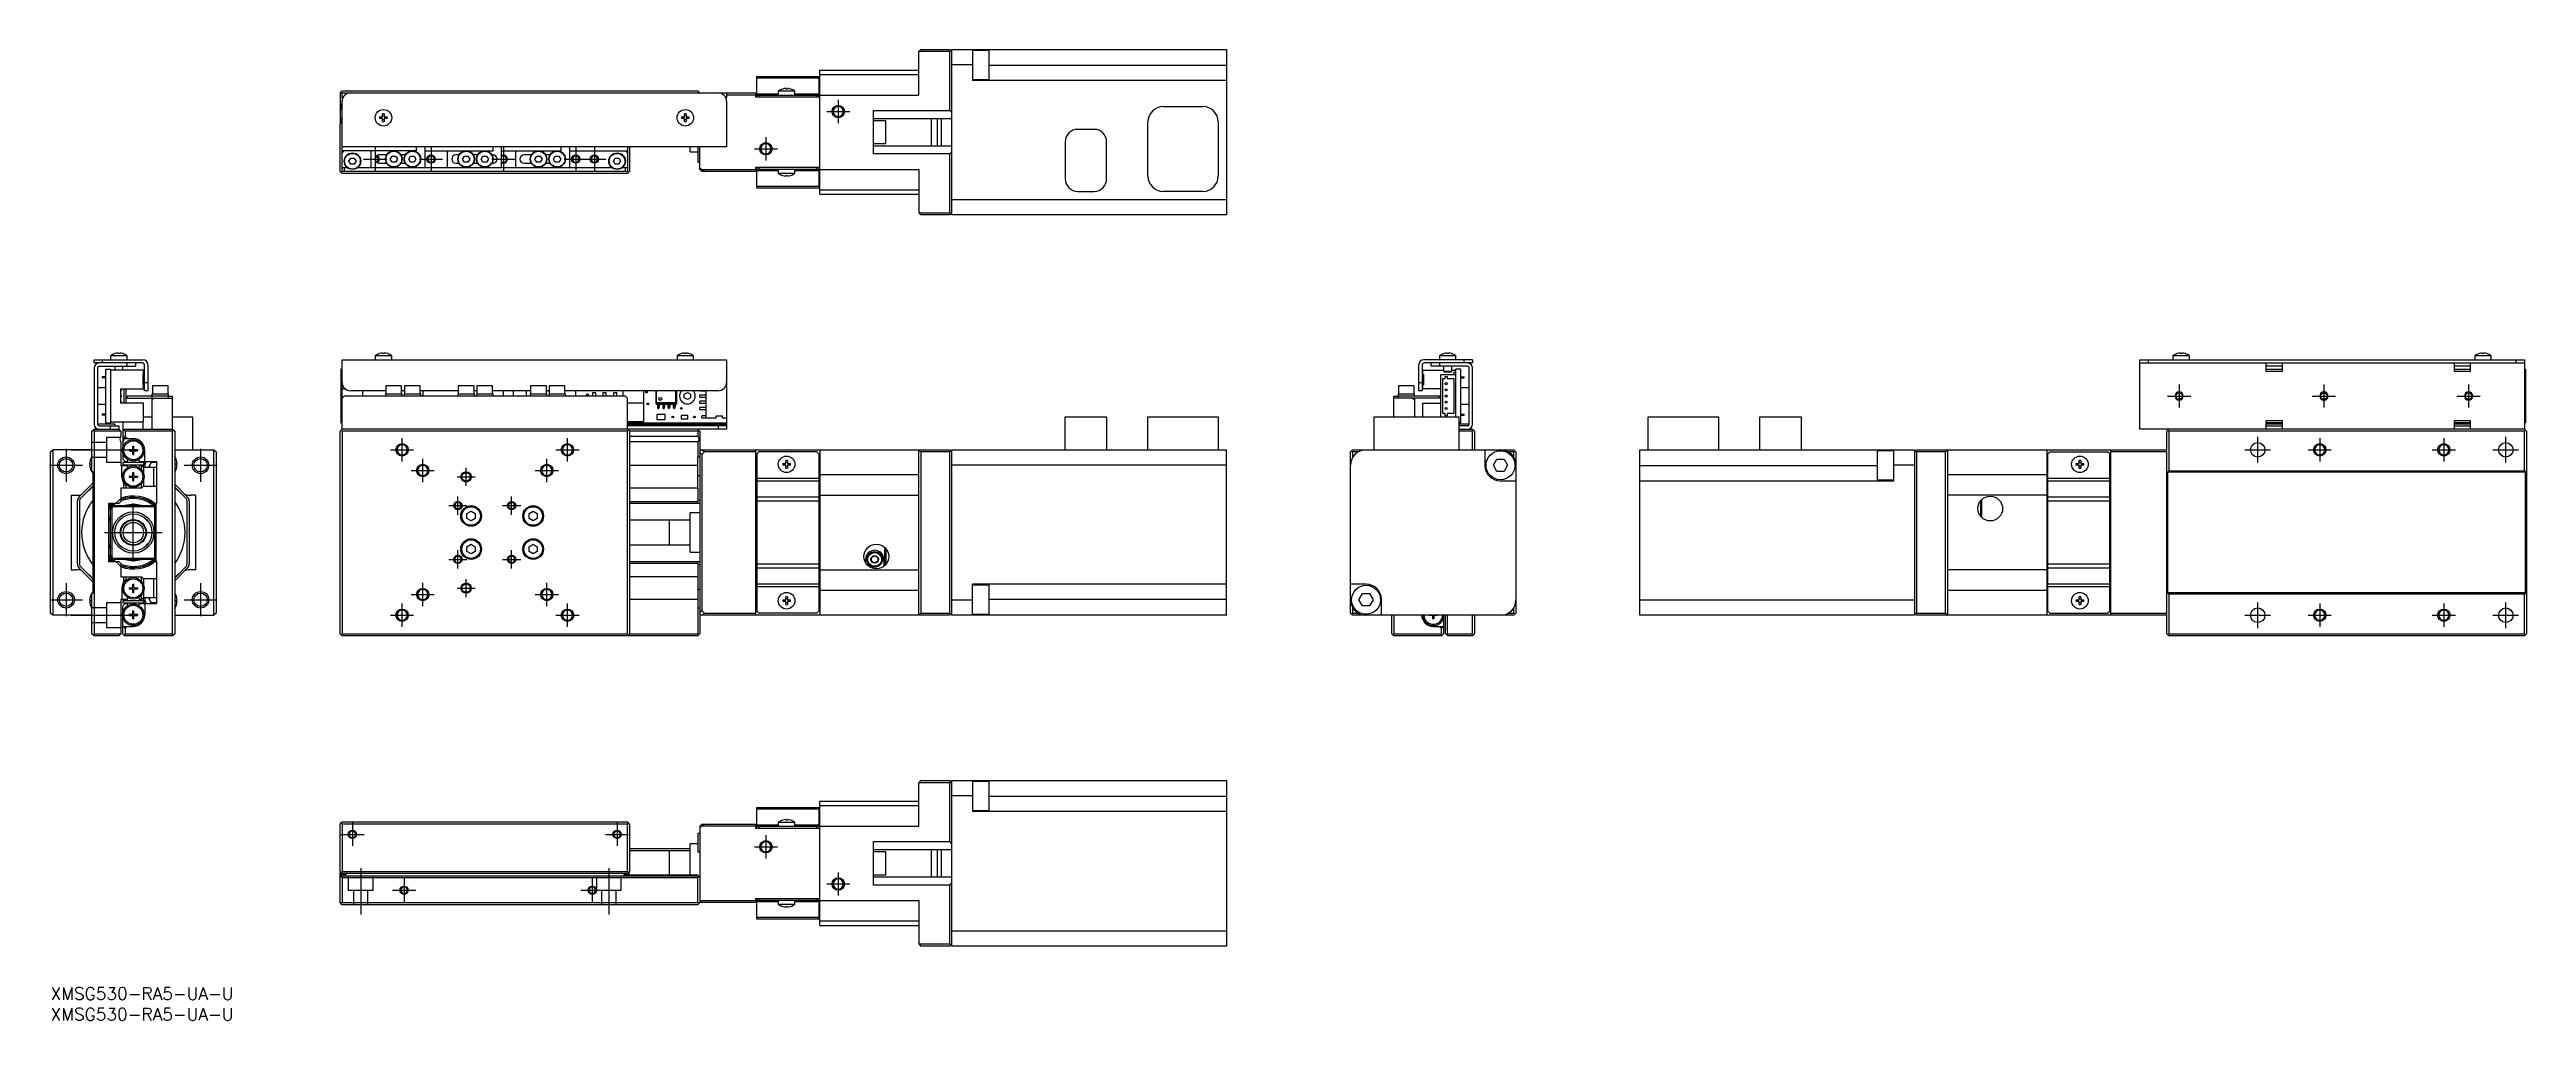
# Model space of a CAD drawing. Extents: x 0 to 599, y -8 to 227.
import ezdxf

# ---------------------------------------------------------------- set-up
doc = ezdxf.new("R2010")
doc.units = 0
doc.header["$LTSCALE"] = 0.5
doc.linetypes.add('CENTER', pattern=[50.8, 31.75, -6.35, 6.35, -6.35])
doc.linetypes.add('DASHED', pattern=[19.05, 12.7, -6.35])
for name, color, linetype in [('MSM_CENTER', 1, 'CENTER'), ('MSM_CONTINUOUS', 7, 'CONTINUOUS'), ('MSM_DASHED', 4, 'DASHED'), ('MSM_NARROW', 5, 'CONTINUOUS'), ('MSM_PART_NUMBER', 7, 'CONTINUOUS')]:
    doc.layers.add(name, color=color, linetype=linetype)
doc.styles.get("Standard").update_dxf_attribs({"font": 'txt.shx', "height": 1, "bigfont": 'bigfont.shx'})

# ---------------------------------------------------------------- blocks, each defined once
blk = doc.blocks.new('*U2')
at = {"layer": 'MSM_PART_NUMBER'}
blk.add_text('XMSG530-RA5-UA-U', height=3, dxfattribs=at).set_placement((0, -3))
blk = doc.blocks.new('*U3')
at = {"layer": 'MSM_PART_NUMBER'}
blk.add_text('XMSG530-RA5-UA-U', height=3, dxfattribs=at).set_placement((0, -8))

msp = doc.modelspace()

# ---------------------------------------------------------------- linework, layer by layer
at = {"layer": 'MSM_CENTER'}
for p, q in [((187.7, 211.8), (193.3, 211.8)), ((190.5, 214.6), (190.5, 209)), ((173, 205.6), (173, 200)), ((75.7, 200.3), (81.3, 200.3)), ((78.5, 203.1), (78.5, 197.5)), ((89.2, 200.3), (94.8, 200.3)), ((92, 203.1), (92, 197.5)), ((106.7, 200.3), (112.3, 200.3)), ((109.5, 203.1), (109.5, 197.5)), ((124.2, 200.3), (134.3, 200.3)), ((127, 203.1), (127, 197.5)), ((131.5, 203.1), (131.5, 197.5)), ((170.2, 202.8), (175.8, 202.8)), ((514.8, 145.8), (514.8, 140.2)), ((549.8, 145.8), (549.8, 140.2)), ((584.8, 145.8), (584.8, 140.2)), ((512, 143), (517.6, 143)), ((547, 143), (552.6, 143)), ((582, 143), (587.6, 143)), ((85, 127.2), (85, 132.8)), ((125, 127.2), (125, 132.8)), ((533.8, 126.9), (533.8, 133.1)), ((548.8, 132.8), (548.8, 127.2)), ((578.8, 132.8), (578.8, 127.2)), ((593.8, 126.9), (593.8, 133.1)), ((-0.263456, 126.263456), (7.736544, 126.263456)), ((3.736544, 130.263456), (3.736544, 122.263456)), ((5, 130), (20, 130)), ((32.263456, 126.263456), (40.263456, 126.263456)), ((36.263456, 130.263456), (36.263456, 122.263456)), ((82.2, 130), (87.8, 130)), ((90, 122.2), (90, 127.8)), ((120, 122.2), (120, 127.8)), ((122.2, 130), (127.8, 130)), ((530.7, 130), (536.9, 130)), ((546, 130), (551.6, 130)), ((576, 130), (581.6, 130)), ((590.7, 130), (596.9, 130)), ((87.2, 125), (92.8, 125)), ((98.3, 123.45), (102.7, 123.45)), ((100.5, 121.25), (100.5, 125.65)), ((117.2, 125), (122.8, 125)), ((20, 103), (20, 117)), ((96.3, 116.5), (100.7, 116.5)), ((98.5, 114.3), (98.5, 118.7)), ((109.3, 116.5), (113.7, 116.5)), ((111.5, 114.3), (111.5, 118.7)), ((13, 110), (27, 110)), ((96.3, 103.5), (100.7, 103.5)), ((98.5, 101.3), (98.5, 105.7)), ((109.3, 103.5), (113.7, 103.5)), ((111.5, 101.3), (111.5, 105.7)), ((3.736544, 97.736544), (3.736544, 89.736544)), ((36.263456, 97.736544), (36.263456, 89.736544)), ((90, 92.2), (90, 97.8)), ((98.3, 96.55), (102.7, 96.55)), ((100.5, 94.35), (100.5, 98.75)), ((120, 92.2), (120, 97.8)), ((-0.263456, 93.736544), (7.736544, 93.736544)), ((5, 90), (20, 90)), ((32.263456, 93.736544), (40.263456, 93.736544)), ((82.2, 90), (87.8, 90)), ((85, 87.2), (85, 92.8)), ((87.2, 95), (92.8, 95)), ((117.2, 95), (122.8, 95)), ((122.2, 90), (127.8, 90)), ((125, 87.2), (125, 92.8)), ((530.7, 90), (536.9, 90)), ((533.8, 86.9), (533.8, 93.1)), ((546, 90), (551.6, 90)), ((548.8, 92.8), (548.8, 87.2)), ((576, 90), (581.6, 90)), ((578.8, 92.8), (578.8, 87.2)), ((590.7, 90), (596.9, 90)), ((593.8, 86.9), (593.8, 93.1)), ((70.2, 37), (75.8, 37)), ((73, 39.8), (73, 34.2)), ((134.2, 37), (139.8, 37)), ((137, 39.8), (137, 34.2)), ((173, 36.8), (173, 31.2)), ((170.2, 34), (175.8, 34)), ((75, 28.85), (75, 17.65)), ((85.5, 26.3), (85.5, 20.7)), ((131, 26.3), (131, 20.7)), ((135, 28.85), (135, 17.65)), ((187.7, 25), (193.3, 25)), ((190.5, 27.8), (190.5, 22.2)), ((82.7, 23.5), (88.3, 23.5)), ((128.2, 23.5), (133.8, 23.5))]:
    msp.add_line(p, q, dxfattribs=at)
at = {"layer": 'MSM_CONTINUOUS'}
for p, q in [((186, 221.8), (210, 221.8)), ((186, 191.8), (186, 221.8)), ((210.5, 226.8), (210, 226.3)), ((217.5, 226.3), (210, 226.3)), ((210, 215.8), (210, 226.3)), ((210.5, 226.8), (217.5, 226.8)), ((218, 226.3), (217.5, 226.8)), ((217.5, 226.3), (217.75, 226.55)), ((217.5, 212.05), (217.5, 226.3)), ((218, 186.8), (218, 226.8)), ((218, 226.8), (284.4, 226.8)), ((223, 223.1), (218, 223.1)), ((223, 226.8), (223, 219.311775)), ((227, 226.563456), (223, 226.563456)), ((227, 219.563456), (227, 226.563456)), ((227, 223.011775), (284.4, 223.011775)), ((284.4, 226.8), (284.4, 186.8)), ((70, 216.3), (70.5, 216.8)), ((70, 216.3), (70, 209.1)), ((70.25, 216.55), (70.5, 216.3)), ((70.5, 216.8), (156.5, 216.8)), ((70.5, 215.1), (70.5, 216.3)), ((70.5, 216.3), (170.5, 216.3)), ((157, 216.3), (156.5, 216.8)), ((156.5, 216.3), (156.75, 216.55)), ((163.5, 216.3), (163.5, 215.1)), ((170.5, 215.8), (163.5, 215.8)), ((170.5, 216.3), (170.5, 215.3)), ((170.8, 215.3), (170.8, 220.3)), ((170.8, 220.3), (185.8, 220.3)), ((185.8, 219.86066), (170.8, 219.86066)), ((170.8, 216.092893), (176, 216.092893)), ((170.8, 215.8), (185.8, 215.8)), ((171.3, 215.8), (171.3, 215.3)), ((180, 216.697999), (176, 216.697999)), ((176, 216.697999), (176, 215.8)), ((177.071292, 217.255732), (177.05, 217.255732)), ((177.8, 217.255732), (177.8, 217.387476)), ((178.2, 217.255732), (177.8, 217.255732)), ((178.2, 217.387476), (178.2, 217.255732)), ((178.95, 217.255732), (178.928709, 217.255732)), ((180, 215.8), (180, 216.697999)), ((180, 216.092893), (185.8, 216.092893)), ((185.3, 215.3), (185.3, 215.8)), ((185.8, 220.3), (185.8, 215.3)), ((186, 220.8), (210, 220.8)), ((186, 215.8), (210, 215.8)), ((223, 219.563456), (227, 219.563456)), ((284.4, 219.311775), (223, 219.311775)), ((70.5, 210.3), (70, 209.8)), ((70.5, 209.8), (70, 209.8)), ((70.2, 213.5), (70.2, 212.3)), ((70.5, 213.5), (70.2, 213.5)), ((70.5, 212.3), (70.2, 212.3)), ((70.66697, 215.1), (70.5, 215.1)), ((70.5, 197.3), (70.5, 214.3)), ((79.571292, 210.5), (80.3, 210.5)), ((80.3, 210.1), (79.571292, 210.1)), ((80.3, 210.5), (80.3, 211.228709)), ((80.3, 209.371291), (80.3, 210.1)), ((80.7, 211.228709), (80.7, 210.5)), ((80.7, 210.5), (81.428709, 210.5)), ((80.7, 210.1), (80.7, 209.371291)), ((81.428709, 210.1), (80.7, 210.1)), ((152.571292, 210.5), (153.3, 210.5)), ((153.3, 210.1), (152.571292, 210.1)), ((153.3, 210.5), (153.3, 211.228709)), ((153.3, 209.371291), (153.3, 210.1)), ((153.7, 211.228709), (153.7, 210.5)), ((153.7, 210.5), (154.428709, 210.5)), ((153.7, 210.1), (153.7, 209.371291)), ((154.428709, 210.1), (153.7, 210.1)), ((163.5, 215.1), (163.333031, 215.1)), ((163.5, 214.3), (163.5, 203.3)), ((186, 215.3), (170.5, 215.3)), ((191.7, 211.532287), (191.7, 212.067713)), ((199, 212.05), (217.5, 212.05)), ((199, 201.55), (199, 212.05)), ((218, 210.05), (199, 210.05)), ((213, 210.05), (213, 203.55)), ((214.5, 203.55), (214.5, 210.05)), ((215.5, 203.55), (215.5, 210.05)), ((218, 211.55), (217.5, 212.05)), ((269.1, 213), (278.7, 213)), ((70.5, 209.6), (70, 209.6)), ((70, 208.8), (70.5, 209.3)), ((70.1, 209), (70, 209.1)), ((70, 197.3), (70, 208.8)), ((70.1, 208.9), (70.1, 209.1)), ((70.25, 209.05), (70.5, 208.8)), ((70.5, 209.4), (70.4, 209.4)), ((70.4, 209.4), (70.4, 209.2)), ((202, 209.55), (199, 209.55)), ((199, 204.05), (202, 204.05)), ((202, 204.05), (202, 209.55)), ((245.4, 204.5), (245.4, 195.5)), ((252.4, 207.5), (248.4, 207.5)), ((255.4, 195.5), (255.4, 204.5)), ((265.4, 196.2), (265.4, 209.3)), ((282.4, 209.3), (282.4, 196.2)), ((163.5, 203.3), (70.5, 203.3)), ((70.5, 201.8), (71, 202.3)), ((88.5, 202.3), (70.5, 202.3)), ((70.5, 198.3), (71.677125, 198.3)), ((71, 198.3), (71, 197.3)), ((72.133975, 199.8), (72.566988, 200.55)), ((72.566988, 199.05), (72.133975, 199.8)), ((72.566988, 200.55), (73.433013, 200.55)), ((73.433013, 199.05), (72.566988, 199.05)), ((73.433013, 200.55), (73.866026, 199.8)), ((73.866026, 199.8), (73.433013, 199.05)), ((74.322876, 198.3), (135.677125, 198.3)), ((77.5, 198.3), (77.5, 202.3)), ((81.26795, 201.3), (79.5, 201.3)), ((79.5, 199.3), (81.26795, 199.3)), ((82.133975, 200.3), (82.566988, 201.05)), ((82.566988, 199.55), (82.133975, 200.3)), ((82.566988, 201.05), (83.433013, 201.05)), ((83.433013, 199.55), (82.566988, 199.55)), ((83.433013, 201.05), (83.866026, 200.3)), ((83.866026, 200.3), (83.433013, 199.55)), ((85.76795, 201.3), (84.732051, 201.3)), ((84.732051, 199.3), (85.76795, 199.3)), ((86.633975, 200.3), (87.066988, 201.05)), ((87.066988, 199.55), (86.633975, 200.3)), ((87.066988, 201.05), (87.933013, 201.05)), ((87.933013, 199.55), (87.066988, 199.55)), ((87.933013, 201.05), (88.366026, 200.3)), ((88.366026, 200.3), (87.933013, 199.55)), ((88.5, 202.3), (88.5, 203.3)), ((90.5, 203.3), (90.5, 198.3)), ((90.5, 202.3), (107, 202.3)), ((96, 198.3), (96, 202.3)), ((98.76795, 201.3), (98, 201.3)), ((98, 199.3), (98.76795, 199.3)), ((99.633975, 200.3), (100.066988, 201.05)), ((100.066988, 199.55), (99.633975, 200.3)), ((100.066988, 201.05), (100.933013, 201.05)), ((100.933013, 199.55), (100.066988, 199.55)), ((100.933013, 201.05), (101.366026, 200.3)), ((101.366026, 200.3), (100.933013, 199.55)), ((103.26795, 201.3), (102.232051, 201.3)), ((102.232051, 199.3), (103.26795, 199.3)), ((104.133975, 200.3), (104.566988, 201.05)), ((104.566988, 199.55), (104.133975, 200.3)), ((104.566988, 201.05), (105.433013, 201.05)), ((105.433013, 199.55), (104.566988, 199.55)), ((105.433013, 201.05), (105.866026, 200.3)), ((105.866026, 200.3), (105.433013, 199.55)), ((107, 201.3), (106.732051, 201.3)), ((106.732051, 199.3), (107, 199.3)), ((107, 202.3), (107, 203.3)), ((109, 203.3), (109, 198.3)), ((109, 202.3), (123.5, 202.3)), ((112.5, 198.3), (112.5, 202.3)), ((116.26795, 201.3), (114.5, 201.3)), ((114.5, 199.3), (116.26795, 199.3)), ((117.133975, 200.3), (117.566988, 201.05)), ((117.566988, 199.55), (117.133975, 200.3)), ((117.566988, 201.05), (118.433013, 201.05)), ((118.433013, 199.55), (117.566988, 199.55)), ((118.433013, 201.05), (118.866026, 200.3)), ((118.866026, 200.3), (118.433013, 199.55)), ((120.76795, 201.3), (119.732051, 201.3)), ((119.732051, 199.3), (120.76795, 199.3)), ((121.633975, 200.3), (122.066988, 201.05)), ((122.066988, 199.55), (121.633975, 200.3)), ((122.066988, 201.05), (122.933013, 201.05)), ((122.933013, 199.55), (122.066988, 199.55)), ((122.933013, 201.05), (123.366026, 200.3)), ((123.366026, 200.3), (122.933013, 199.55)), ((123.5, 202.3), (123.5, 203.3)), ((125.5, 203.3), (125.5, 198.3)), ((125.5, 202.3), (139.5, 202.3)), ((136.133975, 199.8), (136.566988, 200.55)), ((136.566988, 199.05), (136.133975, 199.8)), ((136.566988, 200.55), (137.433013, 200.55)), ((137.433013, 199.05), (136.566988, 199.05)), ((137.433013, 200.55), (137.866026, 199.8)), ((137.866026, 199.8), (137.433013, 199.05)), ((138.322876, 198.3), (139.5, 198.3)), ((139, 202.3), (139.5, 201.8)), ((139, 197.3), (139, 198.3)), ((139.5, 203.3), (139.5, 197.3)), ((140, 203.3), (140, 197.3)), ((154.7, 202.05), (154.7, 203.3)), ((154.7, 202.05), (156.5, 202.05)), ((156.5, 203.3), (156.5, 199.55)), ((156.5, 199.55), (157, 199.55)), ((157, 197.8), (157, 203.3)), ((157, 198.106186), (157.612373, 197.8)), ((157.5, 197.3), (157, 197.8)), ((157.612373, 197.8), (170.5, 197.8)), ((157.612373, 197.8), (158.112373, 197.3)), ((186, 198.3), (170.5, 198.3)), ((170.5, 198.3), (170.5, 197.3)), ((170.8, 193.3), (170.8, 198.3)), ((185.8, 197.8), (170.8, 197.8)), ((171.3, 198.3), (171.3, 197.8)), ((176, 197.8), (176, 196.902001)), ((180, 196.902001), (180, 197.8)), ((185.3, 197.8), (185.3, 198.3)), ((185.8, 198.3), (185.8, 193.3)), ((186, 197.8), (210, 197.8)), ((199, 203.55), (218, 203.55)), ((217.5, 201.55), (199, 201.55)), ((210, 197.8), (210, 187.3)), ((217.5, 201.55), (218, 202.05)), ((217.5, 187.3), (217.5, 201.55)), ((70.5, 196.8), (70, 197.3)), ((70.5, 197.3), (70.25, 197.05)), ((139.5, 197.3), (70.5, 197.3)), ((139.5, 196.8), (70.5, 196.8)), ((139.75, 197.05), (139.5, 197.3)), ((139.5, 196.8), (140, 197.3)), ((170.5, 197.3), (157.5, 197.3)), ((176, 197.507107), (170.8, 197.507107)), ((170.8, 193.73934), (185.8, 193.73934)), ((185.8, 193.3), (170.8, 193.3)), ((176, 196.902001), (180, 196.902001)), ((177.05, 196.344268), (177.071292, 196.344268)), ((177.8, 196.344268), (178.2, 196.344268)), ((177.8, 196.212525), (177.8, 196.344268)), ((178.2, 196.344268), (178.2, 196.212525)), ((178.928709, 196.344268), (178.95, 196.344268)), ((185.8, 197.507107), (180, 197.507107)), ((210, 192.8), (186, 192.8)), ((186, 191.8), (210, 191.8)), ((248.4, 192.5), (252.4, 192.5)), ((278.7, 192.5), (269.1, 192.5)), ((210, 187.3), (210.5, 186.8)), ((210, 187.3), (217.5, 187.3)), ((217.5, 186.8), (210.5, 186.8)), ((217.75, 187.05), (217.5, 187.3)), ((217.5, 186.8), (218, 187.3)), ((218, 190.5), (284.4, 190.5)), ((284.4, 186.8), (218, 186.8)), ((10.5, 151), (10.5, 151.8)), ((10.5, 151.8), (22.3, 151.8)), ((22.2, 151), (10.5, 151)), ((10.5, 149.8), (10.5, 136.2)), ((11.3, 149.8), (11.3, 136.2)), ((11.7, 150.2), (20.5, 150.2)), ((12.5, 151.8), (12.5, 151)), ((18.5, 152.697999), (14.5, 152.697999)), ((14.5, 152.697999), (14.5, 151.8)), ((15.5, 150.199981), (15.5, 149.25)), ((15.571291, 153.255732), (15.55, 153.255732)), ((16.3, 153.255732), (16.3, 153.387476)), ((16.7, 153.255732), (16.3, 153.255732)), ((16.7, 153.387476), (16.7, 153.255732)), ((17.45, 153.255732), (17.428709, 153.255732)), ((17.5, 149.25), (17.5, 150.199981)), ((18.5, 151.8), (18.5, 152.697999)), ((18.5, 150.2), (18.5, 151)), ((20.5, 151), (20.5, 150.2)), ((22.7, 144.3), (22.7, 150.5)), ((23.5, 150.6), (23.5, 144.3)), ((70.5, 146.3), (70.5, 151.8)), ((70.5, 151.8), (163.5, 151.8)), ((82.5, 152.697999), (78.5, 152.697999)), ((78.5, 152.697999), (78.5, 151.8)), ((79.571292, 153.255732), (79.55, 153.255732)), ((80.3, 153.255732), (80.3, 153.387476)), ((80.7, 153.255732), (80.3, 153.255732)), ((80.7, 153.387476), (80.7, 153.255732)), ((81.45, 153.255732), (81.428709, 153.255732)), ((82.5, 151.8), (82.5, 152.697999)), ((155.5, 152.697999), (151.5, 152.697999)), ((151.5, 152.697999), (151.5, 151.8)), ((152.571292, 153.255732), (152.55, 153.255732)), ((153.3, 153.255732), (153.3, 153.387476)), ((153.7, 153.255732), (153.3, 153.255732)), ((153.7, 153.387476), (153.7, 153.255732)), ((154.45, 153.255732), (154.428709, 153.255732)), ((155.5, 151.8), (155.5, 152.697999)), ((163.5, 151.8), (163.5, 135)), ((330.9, 144.3), (330.9, 150.6)), ((331.7, 150.5), (331.7, 144.3)), ((343.9, 151.8), (332.1, 151.8)), ((343.9, 151), (332.2, 151)), ((333.9, 150.2), (333.9, 151)), ((342.7, 150.2), (333.9, 150.2)), ((339.9, 152.697999), (335.9, 152.697999)), ((335.9, 152.697999), (335.9, 151.8)), ((335.9, 151), (335.9, 150.2)), ((336.9, 150.199981), (336.9, 149)), ((336.971292, 153.255732), (336.95, 153.255732)), ((337.7, 153.255732), (337.7, 153.387476)), ((338.1, 153.255732), (337.7, 153.255732)), ((338.1, 153.387476), (338.1, 153.255732)), ((338.85, 153.255732), (338.828709, 153.255732)), ((338.9, 149), (338.9, 150.199981)), ((339.9, 151.8), (339.9, 152.697999)), ((341.9, 151), (341.9, 151.8)), ((343.1, 136.2), (343.1, 149.8)), ((343.9, 151.8), (343.9, 151)), ((343.9, 136.2), (343.9, 149.8)), ((505.3, 151.8), (598.3, 151.8)), ((505.3, 135), (505.3, 151.8)), ((505.3, 151), (598.3, 151)), ((507.3, 151.8), (507.3, 151)), ((517.3, 152.697999), (513.3, 152.697999)), ((513.3, 152.697999), (513.3, 151.8)), ((514.371291, 153.255732), (514.35, 153.255732)), ((515.1, 153.255732), (515.1, 153.387476)), ((515.5, 153.255732), (515.1, 153.255732)), ((515.5, 153.387476), (515.5, 153.255732)), ((516.25, 153.255732), (516.228709, 153.255732)), ((517.3, 151.8), (517.3, 152.697999)), ((535.8, 151), (535.8, 149)), ((539.8, 150.2), (535.8, 150.2)), ((539.8, 149), (539.8, 151)), ((581.3, 151), (581.3, 149)), ((585.3, 150.2), (581.3, 150.2)), ((585.3, 149), (585.3, 151)), ((590.3, 152.697999), (586.3, 152.697999)), ((586.3, 152.697999), (586.3, 151.8)), ((587.371291, 153.255732), (587.35, 153.255732)), ((588.1, 153.255732), (588.1, 153.387476)), ((588.5, 153.255732), (588.1, 153.255732)), ((588.5, 153.387476), (588.5, 153.255732)), ((589.25, 153.255732), (589.228709, 153.255732)), ((590.3, 151.8), (590.3, 152.697999)), ((596.3, 151), (596.3, 151.8)), ((598.3, 151.8), (598.3, 135)), ((13.3, 145), (11.3, 145)), ((12.5, 147.625), (12.5, 147.375)), ((13.3, 147.625), (12.5, 147.625)), ((13.3, 147.375), (12.5, 147.375)), ((13.3, 149.5), (13.3, 136.5)), ((13.3, 149.5), (14.5, 149.5)), ((14.5, 149.5), (14.5, 136.5)), ((22.5, 149.25), (14.5, 149.25)), ((17, 141.25), (17, 144.75)), ((17, 144.75), (22.5, 144.75)), ((17.7, 144.75), (17.7, 141.25)), ((18.2, 144.75), (18.2, 141.25)), ((22.4, 145.75), (22.4, 148.25)), ((22.5, 148.25), (22.4, 148.25)), ((22.4, 147.45), (22.5, 147.45)), ((22.4, 147.075), (22.5, 147.075)), ((22.4, 146.925), (22.5, 146.925)), ((22.4, 146.55), (22.5, 146.55)), ((22.5, 145.75), (22.4, 145.75)), ((22.5, 148.25), (22.5, 149.25)), ((22.5, 146.55), (22.5, 147.45)), ((22.5, 144.75), (22.5, 145.75)), ((22.7, 146.3), (23.5, 146.3)), ((23.5, 144.3), (22.7, 144.3)), ((28.4, 145.5), (24.6, 145.5)), ((24.6, 145.5), (24.6, 143.5)), ((28.4, 143.5), (28.4, 145.5)), ((70.5, 149.5), (70.2, 149.5)), ((70.2, 149.5), (70.2, 136.5)), ((70.5, 135), (70.5, 145.75)), ((70.577112, 145.75), (70.5, 145.75)), ((70.5, 144.75), (71.236078, 144.75)), ((81.1, 144.3), (72.5, 144.3)), ((75.5, 143), (75.5, 144.3)), ((84.9, 145.5), (81.1, 145.5)), ((81.1, 145.5), (81.1, 143.5)), ((84.9, 143.5), (84.9, 145.5)), ((85.6, 144.3), (84.9, 144.3)), ((89.4, 145.5), (85.6, 145.5)), ((85.6, 145.5), (85.6, 143.5)), ((89.4, 143.5), (89.4, 145.5)), ((98.6, 144.3), (89.4, 144.3)), ((90.1, 143), (90.1, 144.3)), ((102.4, 145.5), (98.6, 145.5)), ((98.6, 145.5), (98.6, 143.5)), ((102.4, 143.5), (102.4, 145.5)), ((103.1, 144.3), (102.4, 144.3)), ((106.9, 145.5), (103.1, 145.5)), ((103.1, 145.5), (103.1, 143.5)), ((106.9, 143.5), (106.9, 145.5)), ((116.1, 144.3), (106.9, 144.3)), ((109.5, 143), (109.5, 144.3)), ((111.9, 144.3), (111.9, 143)), ((115.1, 143), (115.1, 144.3)), ((119.9, 145.5), (116.1, 145.5)), ((116.1, 145.5), (116.1, 143.5)), ((119.9, 143.5), (119.9, 145.5)), ((120.6, 144.3), (119.9, 144.3)), ((124.4, 145.5), (120.6, 145.5)), ((120.6, 145.5), (120.6, 143.5)), ((124.4, 143.5), (124.4, 145.5)), ((161.5, 144.3), (124.4, 144.3)), ((127, 143), (127, 144.3)), ((131.8325, 143.8), (131.0325, 143.8)), ((131.0325, 143.8), (131.0325, 143)), ((131.8325, 143), (131.8325, 143.8)), ((133.5725, 143.8), (133.5725, 143)), ((134.3725, 143.8), (133.5725, 143.8)), ((134.3725, 143), (134.3725, 143.8)), ((136.1125, 143.8), (136.1125, 143)), ((136.9125, 143.8), (136.1125, 143.8)), ((136.9125, 143), (136.9125, 143.8)), ((138.5, 143), (138.5, 144.3)), ((143.5, 136.75), (143.5, 144.3)), ((146.445, 141.15), (146.445, 144.3)), ((146.545, 141.05), (146.545, 144.3)), ((151.245, 141.05), (151.245, 144.3)), ((151.345, 144.3), (151.345, 141.15)), ((153.25, 143.433013), (154, 143.866026)), ((154, 143.866026), (154.75, 143.433013)), ((157, 144.25), (157, 144.3)), ((157, 144.25), (158.5, 144.25)), ((158.5, 144.3), (158.5, 137.75)), ((329.8, 145.5), (326, 145.5)), ((326, 145.5), (326, 143.5)), ((329.8, 143.5), (329.8, 145.5)), ((330.9, 146.3), (331.7, 146.3)), ((331.7, 144.3), (330.9, 144.3)), ((331.9, 149.25), (336.9, 149.25)), ((331.9, 148.25), (331.9, 149.25)), ((331.9, 148.25), (332, 148.25)), ((332, 147.45), (331.9, 147.45)), ((331.9, 147.45), (331.9, 146.55)), ((332, 147.075), (331.9, 147.075)), ((332, 146.925), (331.9, 146.925)), ((332, 146.55), (331.9, 146.55)), ((331.9, 144.75), (331.9, 145.75)), ((331.9, 145.75), (332, 145.75)), ((336.2, 144.75), (331.9, 144.75)), ((332, 148.25), (332, 145.75)), ((336.2, 148.25), (339.9, 148.25)), ((336.2, 138), (336.2, 148.25)), ((336.7, 138.75), (336.7, 147.25)), ((336.7, 147.25), (337.25, 147.25)), ((336.9, 149), (338.9, 149)), ((336.9, 149), (337.1, 148.8)), ((338.7, 148.8), (337.1, 148.8)), ((337.25, 147.75), (337.75, 147.75)), ((337.25, 147.25), (337.25, 147.75)), ((337.75, 147.75), (337.75, 147.25)), ((337.75, 147.25), (339.4, 147.25)), ((338.7, 148.8), (338.9, 149)), ((338.9, 149.25), (339.9, 149.25)), ((339.9, 148.705), (339.35, 148.705)), ((339.35, 148.25), (339.35, 148.705)), ((339.4, 147.25), (339.4, 138.75)), ((341.1, 149.5), (339.9, 149.5)), ((339.9, 138), (339.9, 149.5)), ((341.1, 136.5), (341.1, 149.5)), ((341.1, 147.625), (341.9, 147.625)), ((341.1, 147.375), (341.9, 147.375)), ((343.1, 145), (341.1, 145)), ((341.9, 147.375), (341.9, 147.625)), ((535.8, 149.5), (539.8, 149.5)), ((535.8, 149), (539.8, 149)), ((581.3, 149.5), (585.3, 149.5)), ((581.3, 149), (585.3, 149)), ((598.3, 149.5), (598.6, 149.5)), ((598.6, 149.5), (598.6, 136.5)), ((11.3, 141), (13.3, 141)), ((12.5, 138.625), (12.5, 138.375)), ((13.3, 138.625), (12.5, 138.625)), ((13.3, 138.375), (12.5, 138.375)), ((22.5, 141.25), (17, 141.25)), ((18.5, 142.5), (18.5, 143.000002)), ((28.5, 143.000002), (18.5, 143.000002)), ((18.5, 142.5), (29.5, 142.5)), ((22.5, 136.75), (22.5, 141.25)), ((22.5, 138), (24.5, 138)), ((24.5, 143.5), (28.5, 143.5)), ((24.5, 143.5), (24.5, 135)), ((24.5, 142), (25, 142.5)), ((28.5, 142.5), (28.5, 143.5)), ((28.5, 143), (29.5, 143)), ((29.5, 135), (29.5, 143)), ((29.5, 138), (34.3, 138)), ((34.3, 138), (34.3, 130)), ((71, 143), (70.5, 142.5)), ((139, 143), (71, 143)), ((81, 143.5), (85, 143.5)), ((81, 143.5), (81, 143)), ((85, 143), (85, 143.5)), ((85.5, 143.5), (89.5, 143.5)), ((85.5, 143.5), (85.5, 143)), ((89.5, 143), (89.5, 143.5)), ((98.5, 143.5), (102.5, 143.5)), ((98.5, 143.5), (98.5, 143)), ((102.5, 143), (102.5, 143.5)), ((103, 143.5), (107, 143.5)), ((103, 143.5), (103, 143)), ((107, 143), (107, 143.5)), ((116, 143.5), (120, 143.5)), ((116, 143.5), (116, 143)), ((120, 143), (120, 143.5)), ((120.5, 143.5), (124.5, 143.5)), ((120.5, 143.5), (120.5, 143)), ((124.5, 143), (124.5, 143.5)), ((139.5, 142.5), (139, 143)), ((139.5, 135), (139.5, 142.5)), ((143.5, 141.25), (139.5, 141.25)), ((146.445, 141.471422), (151.345, 141.471422)), ((146.445, 141.471422), (146.445309, 141.465874)), ((146.445, 141.15), (146.445309, 141.144452)), ((146.445309, 141.465874), (146.446232, 141.46036)), ((146.445309, 141.144452), (146.446232, 141.138939)), ((146.446232, 141.46036), (146.447763, 141.454914)), ((146.446232, 141.138939), (146.447763, 141.133493)), ((146.447763, 141.454914), (146.449895, 141.449571)), ((146.447763, 141.133493), (146.449895, 141.128149)), ((146.449895, 141.449571), (146.452612, 141.444362)), ((146.449895, 141.128149), (146.452612, 141.12294)), ((146.452612, 141.444362), (146.4559, 141.43932)), ((146.452612, 141.12294), (146.4559, 141.117898)), ((146.4559, 141.43932), (146.459736, 141.434475)), ((146.4559, 141.117898), (146.459736, 141.113054)), ((146.459736, 141.434475), (146.464099, 141.429859)), ((146.459736, 141.113054), (146.464099, 141.108437)), ((146.464099, 141.429859), (146.46896, 141.425499)), ((146.464099, 141.108437), (146.46896, 141.104077)), ((146.46896, 141.425499), (146.47429, 141.421422)), ((146.46896, 141.104077), (146.47429, 141.1)), ((146.47429, 141.421422), (146.480056, 141.417653)), ((146.47429, 141.1), (146.480056, 141.096231)), ((146.480056, 141.417653), (146.486222, 141.414215)), ((146.480056, 141.096231), (146.486222, 141.092794)), ((146.486222, 141.414215), (146.49275, 141.411131)), ((146.486222, 141.092794), (146.49275, 141.089709)), ((146.49275, 141.411131), (146.499601, 141.408418)), ((146.49275, 141.089709), (146.499601, 141.086996)), ((146.499601, 141.408418), (146.506732, 141.406093)), ((146.499601, 141.086996), (146.506732, 141.084672)), ((146.506732, 141.406093), (146.514099, 141.404172)), ((146.506732, 141.084672), (146.514099, 141.08275)), ((146.514099, 141.404172), (146.521656, 141.402665)), ((146.514099, 141.08275), (146.521656, 141.081243)), ((146.521656, 141.402665), (146.529357, 141.401581)), ((146.521656, 141.081243), (146.529357, 141.08016)), ((146.529357, 141.401581), (146.537154, 141.400929)), ((146.529357, 141.08016), (146.537154, 141.079507)), ((146.537154, 141.400929), (146.545, 141.400711)), ((146.537154, 141.079507), (146.545, 141.079289)), ((151.245, 141.400711), (146.545, 141.400711)), ((146.545, 141.079289), (151.245, 141.079289)), ((151.245, 141.05), (146.545, 141.05)), ((146.625, 138.545), (146.625, 137.295)), ((148.625, 138.545), (146.625, 138.545)), ((146.775, 141.05), (146.775, 140.316395)), ((146.775, 140.94), (147.205, 140.94)), ((147.205, 140.61), (146.775, 140.61)), ((147.205, 140.51), (146.775, 140.51)), ((146.89, 140.25), (146.775, 140.316395)), ((146.89, 140), (146.89, 140.25)), ((146.89, 140), (147.09, 140)), ((147.205, 140.316395), (147.09, 140.25)), ((147.09, 140.25), (147.09, 140)), ((147.205, 141.05), (147.205, 140.316395)), ((148.045, 141.05), (148.045, 140.316395)), ((148.045, 140.94), (148.475, 140.94)), ((148.475, 140.61), (148.045, 140.61)), ((148.475, 140.51), (148.045, 140.51)), ((148.16, 140.25), (148.045, 140.316395)), ((148.16, 140), (148.16, 140.25)), ((148.16, 140), (148.36, 140)), ((148.475, 140.316395), (148.36, 140.25)), ((148.36, 140.25), (148.36, 140)), ((148.475, 141.05), (148.475, 140.316395)), ((148.625, 137.295), (148.625, 138.545)), ((149.315, 141.05), (149.315, 140.316395)), ((149.315, 140.94), (149.745, 140.94)), ((149.745, 140.61), (149.315, 140.61)), ((149.745, 140.51), (149.315, 140.51)), ((149.43, 140.25), (149.315, 140.316395)), ((149.43, 140), (149.43, 140.25)), ((149.43, 140), (149.63, 140)), ((149.745, 140.316395), (149.63, 140.25)), ((149.63, 140.25), (149.63, 140)), ((149.745, 141.05), (149.745, 140.316395)), ((150.585, 141.05), (150.585, 140.316395)), ((150.585, 140.94), (151.015, 140.94)), ((151.015, 140.61), (150.585, 140.61)), ((151.015, 140.51), (150.585, 140.51)), ((150.7, 140.25), (150.585, 140.316395)), ((150.7, 140), (150.7, 140.25)), ((150.7, 140), (150.9, 140)), ((151.015, 140.316395), (150.9, 140.25)), ((150.9, 140.25), (150.9, 140)), ((151.015, 141.05), (151.015, 140.316395)), ((151.245, 141.400711), (151.252846, 141.400929)), ((151.245, 141.079289), (151.252846, 141.079507)), ((151.252846, 141.400929), (151.260644, 141.401581)), ((151.252846, 141.079507), (151.260644, 141.08016)), ((151.260644, 141.401581), (151.268345, 141.402665)), ((151.260644, 141.08016), (151.268345, 141.081243)), ((151.268345, 141.402665), (151.275902, 141.404172)), ((151.268345, 141.081243), (151.275902, 141.08275)), ((151.275902, 141.404172), (151.283269, 141.406093)), ((151.275902, 141.08275), (151.283269, 141.084672)), ((151.283269, 141.406093), (151.290399, 141.408418)), ((151.283269, 141.084672), (151.290399, 141.086996)), ((151.290399, 141.408418), (151.29725, 141.411131)), ((151.290399, 141.086996), (151.29725, 141.089709)), ((151.29725, 141.411131), (151.303779, 141.414215)), ((151.29725, 141.089709), (151.303779, 141.092794)), ((151.303779, 141.414215), (151.309945, 141.417653)), ((151.303779, 141.092794), (151.309945, 141.096231)), ((151.309945, 141.417653), (151.315711, 141.421422)), ((151.309945, 141.096231), (151.315711, 141.1)), ((151.315711, 141.421422), (151.321041, 141.425499)), ((151.315711, 141.1), (151.321041, 141.104077)), ((151.321041, 141.425499), (151.325902, 141.429859)), ((151.321041, 141.104077), (151.325902, 141.108437)), ((151.325902, 141.429859), (151.330264, 141.434475)), ((151.325902, 141.108437), (151.330264, 141.113054)), ((151.330264, 141.434475), (151.334101, 141.43932)), ((151.330264, 141.113054), (151.334101, 141.117898)), ((151.334101, 141.43932), (151.337388, 141.444362)), ((151.334101, 141.117898), (151.337388, 141.12294)), ((151.337388, 141.444362), (151.340106, 141.449571)), ((151.337388, 141.12294), (151.340106, 141.128149)), ((151.340106, 141.449571), (151.342237, 141.454914)), ((151.340106, 141.128149), (151.342237, 141.133493)), ((151.342237, 141.454914), (151.343769, 141.46036)), ((151.342237, 141.133493), (151.343769, 141.138939)), ((151.343769, 141.46036), (151.344692, 141.465874)), ((151.343769, 141.138939), (151.344692, 141.144452)), ((151.344692, 141.465874), (151.345, 141.471422)), ((151.344692, 141.144452), (151.345, 141.15)), ((154.14, 138.32), (152.54, 138.32)), ((152.54, 138.32), (152.54, 137.52)), ((153.25, 142.566987), (153.25, 143.433013)), ((154, 142.133975), (153.25, 142.566987)), ((154.75, 142.566987), (154, 142.133975)), ((154.14, 137.52), (154.14, 138.32)), ((154.75, 143.433013), (154.75, 142.566987)), ((157, 142.75), (157, 143.25)), ((158.5, 143.25), (157, 143.25)), ((157, 142.75), (158.5, 142.75)), ((157, 141.25), (157, 141.75)), ((158.5, 141.75), (157, 141.75)), ((157, 141.25), (158.5, 141.25)), ((157, 139.75), (157, 140.25)), ((158.5, 140.25), (157, 140.25)), ((157, 139.75), (158.5, 139.75)), ((157.5, 137.75), (157.5, 138.25)), ((158.5, 138.25), (157.5, 138.25)), ((161, 138.25), (162.5, 138.25)), ((161, 137.75), (161, 138.25)), ((162.5, 137.75), (162.5, 138.25)), ((245.4, 130), (245.4, 138)), ((245.4, 138), (255.4, 138)), ((255.4, 138), (255.4, 130)), ((265.4, 130), (265.4, 138)), ((265.4, 138), (282.4, 138)), ((282.4, 138), (282.4, 130)), ((320.1, 130), (320.1, 138)), ((320.1, 138), (340.6, 138)), ((324.9, 143), (325.9, 143)), ((324.9, 138), (324.9, 143)), ((329.9, 142.5), (324.9, 142.5)), ((325.9, 143.5), (329.9, 143.5)), ((325.9, 143.5), (325.9, 142.5)), ((335.9, 143.000002), (325.9, 143.000002)), ((329.4, 142.5), (329.9, 142)), ((329.9, 143), (329.9, 143.5)), ((335.9, 142.500002), (329.9, 142.500001)), ((329.9, 142.5), (329.9, 138)), ((331.9, 138), (331.9, 141.25)), ((331.9, 141.25), (336.2, 141.25)), ((335.9, 142.500002), (335.9, 143.000002)), ((337.25, 138.75), (336.7, 138.75)), ((337.25, 138.25), (337.25, 138.75)), ((337.75, 138.25), (337.25, 138.25)), ((339.4, 138.75), (337.75, 138.75)), ((337.75, 138.75), (337.75, 138.25)), ((340.6, 138), (340.6, 130)), ((341.1, 141), (343.1, 141)), ((341.1, 138.625), (341.9, 138.625)), ((341.1, 138.375), (341.9, 138.375)), ((341.9, 138.375), (341.9, 138.625)), ((386.4, 130), (386.4, 138)), ((386.4, 138), (403.4, 138)), ((403.4, 138), (403.4, 130)), ((413.4, 130), (413.4, 138)), ((413.4, 138), (423.4, 138)), ((423.4, 138), (423.4, 130)), ((10, 134.5), (10.5, 135)), ((10, 124.9), (10, 134.5)), ((10.5, 134.5), (10.25, 134.75)), ((10.5, 135), (16.5, 135)), ((10.5, 134.5), (10.5, 85.5)), ((17, 134.5), (10.5, 134.5)), ((11.5, 136.3), (15.5, 136.3)), ((11.5, 136.3), (11.5, 135.85359)), ((11.7, 135.8), (16.5, 135.8)), ((13.3, 136.5), (14.5, 136.5)), ((13.8, 136.3), (13.8, 136.5)), ((14.5, 136.75), (22.5, 136.75)), ((14.5, 135), (14.5, 135.8)), ((15.5, 135.8), (15.5, 136.3)), ((16.5, 135.8), (16.5, 135)), ((16.5, 135), (17, 134.5)), ((17, 134.5), (17, 133.261438)), ((17, 131.938562), (17, 126.2)), ((17.5, 136.75), (17.5, 130.614143)), ((18, 135), (17.5, 134.5)), ((18, 133.2), (17.726887, 132.813759)), ((17.744988, 132.7), (20, 132.7)), ((18, 134.5), (17.75, 134.75)), ((18, 135), (29.5, 135)), ((18, 134.5), (18, 133.2)), ((29.5, 134.5), (18, 134.5)), ((18.5, 132.7), (18, 133.2)), ((22.3, 136.75), (22.3, 135)), ((29.5, 135), (30, 134.5)), ((29.75, 134.75), (29.5, 134.5)), ((29.5, 85.5), (29.5, 134.5)), ((30, 134.5), (30, 85.5)), ((70.5, 135), (70, 134.5)), ((70, 85.5), (70, 134.5)), ((70.2, 136.5), (70.5, 136.5)), ((70.25, 134.75), (70.5, 134.5)), ((163.5, 135), (70.5, 135)), ((70.5, 134.5), (70.5, 85.5)), ((139.5, 134.5), (70.5, 134.5)), ((143.5, 136.75), (139.5, 136.75)), ((139.5, 136.5), (163.5, 136.5)), ((139.5, 136.2), (163.5, 136.2)), ((163.5, 135.8), (139.5, 135.8)), ((140, 134.5), (139.5, 135)), ((139.5, 134.5), (139.75, 134.75)), ((139.5, 85.5), (139.5, 134.5)), ((156.6, 134.5), (140, 134.5)), ((140, 134.5), (140, 85.5)), ((140, 133.261438), (156.6, 133.261438)), ((156.6, 131.938562), (140, 131.938562)), ((146.625, 137.295), (148.625, 137.295)), ((152.54, 137.52), (154.14, 137.52)), ((156.8, 134.7), (156.5, 135)), ((156.6, 134.5), (156.8, 134.7)), ((156.6, 133.261438), (156.6, 134.5)), ((156.6, 128.25), (156.6, 131.938562)), ((156.8, 134.7), (157, 134.5)), ((157, 134.5), (157, 85.5)), ((157.5, 137.75), (161, 137.75)), ((161.5, 135), (161.5, 135.8)), ((162.5, 137.75), (163.5, 137.75)), ((341.1, 136.5), (340.6, 136.5)), ((342.7, 135.8), (340.6, 135.8)), ((340.6, 135), (343.9, 135)), ((343.9, 134.5), (340.6, 134.5)), ((340.611325, 136.3), (342.9, 136.3)), ((342.9, 135.85359), (342.9, 136.3)), ((343.9, 135), (344.4, 134.5)), ((344.15, 134.75), (343.9, 134.5)), ((343.9, 130), (343.9, 134.5)), ((344.4, 134.5), (344.4, 130)), ((598.3, 135), (505.3, 135)), ((512.3, 135), (511.8, 134.5)), ((511.8, 85.5), (511.8, 134.5)), ((512.05, 134.75), (512.3, 134.5)), ((598.3, 134.5), (512.3, 134.5)), ((512.3, 134.5), (512.3, 124.9)), ((539.8, 137), (535.8, 137)), ((535.8, 137), (535.8, 135)), ((539.8, 136.5), (535.8, 136.5)), ((535.8, 136.3), (539.8, 136.3)), ((535.8, 135.8), (539.8, 135.8)), ((539.8, 135), (539.8, 137)), ((585.3, 137), (581.3, 137)), ((581.3, 137), (581.3, 135)), ((585.3, 136.5), (581.3, 136.5)), ((581.3, 136.3), (585.3, 136.3)), ((581.3, 135.8), (585.3, 135.8)), ((585.3, 135), (585.3, 137)), ((598.6, 136.5), (598.3, 136.5)), ((598.8, 134.5), (598.3, 135)), ((598.3, 134.5), (598.55, 134.75)), ((598.3, 124.9), (598.3, 134.5)), ((598.8, 134.5), (598.8, 85.5)), ((0, 129.5), (0.5, 130)), ((0, 90.5), (0, 129.5)), ((0.5, 130), (0.5, 90)), ((10, 130), (0.5, 130)), ((9.412525, 126.7), (9.544268, 126.7)), ((9.544268, 126.3), (9.412525, 126.3)), ((9.544268, 127.45), (9.544268, 127.428709)), ((9.544268, 126.7), (9.544268, 126.3)), ((17.401924, 130), (17, 130)), ((17, 126.2), (18.455588, 126.2)), ((17.2, 123.5), (17.2, 126.2)), ((17.5, 129.185857), (17.5, 127.7)), ((17.5, 127.7), (18, 127.2)), ((17.5, 127), (17.5, 126.4)), ((17.5, 127), (22.5, 127)), ((17.5, 126.4), (22.5, 126.4)), ((18, 127.2), (18.455588, 127.2)), ((18.535408, 127.338252), (18.455588, 127.2)), ((18.455588, 126.2), (18.672869, 125.823659)), ((19, 130.045), (19.795, 130.045)), ((19, 130.045), (19, 129.755)), ((19, 129.755), (19.795, 129.755)), ((19.529994, 129.755), (19.529994, 130.045)), ((19.855, 130.9), (20.145, 130.9)), ((19.855, 130.105), (19.855, 130.9)), ((20.145, 130.370007), (19.855, 130.370007)), ((19.855, 128.9), (19.855, 129.695)), ((19.855, 129.429993), (20.145, 129.429993)), ((19.855, 128.9), (20.145, 128.9)), ((20.145, 130.105), (20.145, 130.9)), ((20.145, 128.9), (20.145, 129.695)), ((20.205, 130.045), (21, 130.045)), ((20.205, 129.755), (21, 129.755)), ((20.470007, 129.755), (20.470007, 130.045)), ((21, 130.045), (21, 129.755)), ((21.544412, 127.2), (21.327132, 127.576341)), ((21.464593, 126.061748), (21.544412, 126.2)), ((21.544412, 127.2), (25.7, 127.2)), ((22, 126.2), (21.544412, 126.2)), ((22, 125.161325), (22, 126.2)), ((22.5, 125.7), (22, 126.2)), ((22.5, 127), (22.5, 126.4)), ((22.8, 127.2), (22.8, 129.9)), ((23.8453, 126), (24.42265, 127)), ((24.018505, 125.7), (23.8453, 126)), ((24.42265, 127), (25.577351, 127)), ((25.577351, 127), (25.7, 126.787565)), ((25.7, 117), (25.7, 127.2)), ((30, 130), (39.5, 130)), ((30.455733, 127.428709), (30.455733, 127.45)), ((30.455733, 126.7), (30.587476, 126.7)), ((30.455733, 126.3), (30.455733, 126.7)), ((30.587476, 126.3), (30.455733, 126.3)), ((39.5, 90), (39.5, 130)), ((39.5, 130), (40, 129.5)), ((40, 129.5), (40, 90.5)), ((156.5, 126.2), (140, 126.2)), ((156.5, 120.7), (156.5, 128.25)), ((157, 128.25), (156.5, 128.25)), ((157, 130), (217.5, 130)), ((157.5, 128.887628), (157, 129.387628)), ((158.112373, 129.5), (157.5, 128.887628)), ((157.5, 128.887628), (157.5, 91.112373)), ((157.612373, 130), (158.112373, 129.5)), ((170.5, 129.5), (158.112373, 129.5)), ((170.5, 130), (170.5, 90)), ((171.3, 129.5), (170.8, 129)), ((170.8, 129), (170.8, 91)), ((185.3, 129.5), (171.3, 129.5)), ((177.071292, 126.7), (177.8, 126.7)), ((177.8, 126.3), (177.071292, 126.3)), ((177.8, 126.7), (177.8, 127.428709)), ((177.8, 125.571291), (177.8, 126.3)), ((178.2, 127.428709), (178.2, 126.7)), ((178.2, 126.7), (178.928709, 126.7)), ((178.2, 126.3), (178.2, 125.571291)), ((178.928709, 126.3), (178.2, 126.3)), ((185.8, 129), (185.3, 129.5)), ((185.8, 129), (185.8, 91)), ((186, 130), (186, 90)), ((210, 130), (210.5, 129.5)), ((210, 90), (210, 130)), ((210.5, 129.5), (210.5, 90.5)), ((217.5, 129.5), (210.5, 129.5)), ((218, 129.5), (217.5, 130)), ((217.5, 129.5), (217.75, 129.75)), ((217.5, 90.5), (217.5, 129.5)), ((218, 90), (218, 130)), ((218, 130), (284.4, 130)), ((284.4, 126.3), (218, 126.3)), ((284.4, 90), (284.4, 130)), ((314.4, 129.5), (314.9, 130)), ((314.4, 90.5), (314.4, 129.5)), ((314.9, 129.5), (314.65, 129.75)), ((314.9, 130), (353.9, 130)), ((316.242583, 129.5), (314.9, 129.5)), ((314.9, 129.5), (314.9, 128.157418)), ((346.911775, 130), (346.911775, 126.211775)), ((348.931406, 126.263456), (349.797431, 127.763456)), ((349.797431, 124.763456), (348.931406, 126.263456)), ((349.797431, 127.763456), (351.529482, 127.763456)), ((351.529482, 127.763456), (352.395507, 126.263456)), ((352.395507, 126.263456), (351.529482, 124.763456)), ((353.9, 129.5), (352.557418, 129.5)), ((353.9, 130), (354.4, 129.5)), ((354.15, 129.75), (353.9, 129.5)), ((353.9, 128.157418), (353.9, 129.5)), ((354.4, 129.5), (354.4, 90.5)), ((384.4, 90), (384.4, 130)), ((384.4, 130), (450.8, 130)), ((384.4, 126.211775), (441.8, 126.211775)), ((441.8, 129.763456), (441.8, 122.763456)), ((445.8, 129.763456), (441.8, 129.763456)), ((445.8, 122.511775), (445.8, 130)), ((450.8, 126.3), (445.8, 126.3)), ((450.8, 130), (450.8, 90)), ((451.05, 129.75), (450.8, 129.5)), ((451.3, 130), (451.05, 129.75)), ((451.05, 129.75), (451.3, 129.5)), ((451.3, 130), (511.8, 130)), ((451.3, 129.5), (451.3, 90.5)), ((458.3, 129.5), (451.3, 129.5)), ((458.3, 129.5), (458.8, 130)), ((458.3, 90.5), (458.3, 129.5)), ((458.8, 130), (458.8, 90)), ((482.8, 130), (482.8, 90)), ((483.5, 129.5), (483, 129)), ((483, 91), (483, 129)), ((483.5, 129.5), (497.5, 129.5)), ((489.871291, 126.7), (490.6, 126.7)), ((490.6, 126.3), (489.871291, 126.3)), ((490.6, 126.7), (490.6, 127.428709)), ((490.6, 125.571291), (490.6, 126.3)), ((491, 127.428709), (491, 126.7)), ((491, 126.7), (491.728709, 126.7)), ((491, 126.3), (491, 125.571291)), ((491.728709, 126.3), (491, 126.3)), ((498, 129), (497.5, 129.5)), ((498, 91), (498, 129)), ((498.3, 90), (498.3, 130)), ((511.8, 129.5), (498.3, 129.5)), ((6.93934, 118.646447), (10.3, 122.007107)), ((10.3, 121.3), (7.292893, 118.292893)), ((9.544268, 125.571291), (9.544268, 125.55)), ((10, 124.9), (10.3, 124.6)), ((10.102001, 124.797999), (10.102001, 124.5)), ((10.102001, 124.5), (10.3, 124.5)), ((10.3, 95.4), (10.3, 124.6)), ((22, 120.7), (17, 120.7)), ((17, 120.7), (17, 117.5)), ((17.7, 120.7), (17.7, 121.903128)), ((18.2, 121.355239), (18.2, 120.7)), ((19, 123.645), (19.795, 123.645)), ((19, 123.645), (19, 123.355)), ((19, 123.355), (19.795, 123.355)), ((19.529994, 123.355), (19.529994, 123.645)), ((19.855, 124.5), (20.145, 124.5)), ((19.855, 123.705), (19.855, 124.5)), ((20.145, 123.970007), (19.855, 123.970007)), ((19.855, 122.5), (19.855, 123.295)), ((19.855, 123.029993), (20.145, 123.029993)), ((19.855, 122.5), (20.145, 122.5)), ((20.145, 123.705), (20.145, 124.5)), ((20.145, 122.5), (20.145, 123.295)), ((20.205, 123.645), (21, 123.645)), ((20.205, 123.355), (21, 123.355)), ((20.470007, 123.355), (20.470007, 123.645)), ((21, 123.645), (21, 123.355)), ((22, 120.7), (22, 121.838675)), ((22, 120.7), (22.5, 121.2)), ((22.5, 125.7), (22.5, 124.214143)), ((25.7, 125.7), (22.5, 125.7)), ((22.5, 122.785857), (22.5, 121.2)), ((22.5, 121.2), (25.7, 121.2)), ((25, 121.2), (25, 125.7)), ((30, 121.707107), (33.06066, 118.646447)), ((32.707107, 118.292893), (30, 121)), ((30.455733, 125.55), (30.455733, 125.571291)), ((156.6, 120.7), (140, 120.7)), ((156.5, 123.75), (157, 123.75)), ((156.6, 117.641422), (156.6, 120.7)), ((170.8, 120), (170.5, 120)), ((170.8, 123.12132), (185.8, 123.12132)), ((185.8, 122.414214), (170.8, 122.414214)), ((186, 120), (185.8, 120)), ((186, 124), (210, 124)), ((351.529482, 124.763456), (349.797431, 124.763456)), ((350.611775, 122.511775), (354.4, 122.511775)), ((384.4, 122.511775), (445.8, 122.511775)), ((441.8, 122.763456), (445.8, 122.763456)), ((458.8, 124), (482.8, 124)), ((483, 124.25), (482.8, 124.25)), ((483, 121), (482.8, 121)), ((483, 120), (482.8, 120)), ((483, 123.12132), (498, 123.12132)), ((498, 122.414214), (483, 122.414214)), ((498.3, 124.25), (498, 124.25)), ((498.3, 123.75), (498, 123.75)), ((512, 124.6), (512.3, 124.9)), ((512, 124.6), (512, 95.4)), ((598.6, 124.6), (512, 124.6)), ((512.3, 124.9), (598.3, 124.9)), ((598.3, 124.9), (598.6, 124.6)), ((598.6, 95.4), (598.6, 124.6)), ((5, 119), (6, 119)), ((5, 119), (5, 101)), ((6.5, 102.414214), (6.5, 117.585787)), ((7, 117.585787), (7, 102.414214)), ((16.5, 117), (14, 117)), ((14, 117), (14, 103)), ((14.5, 115.7), (14.8, 116)), ((14.5, 104.3), (14.5, 115.7)), ((15, 116.2), (14.8, 116)), ((14.8, 116), (14.8, 104)), ((15, 116.2), (15.3, 116.5)), ((25, 116.2), (15, 116.2)), ((15.3, 116.5), (24.7, 116.5)), ((15.792893, 117), (17, 118.207107)), ((17, 117.5), (16.5, 117)), ((24.7, 116.5), (25, 116.2)), ((25.2, 116), (25, 116.2)), ((25.2, 104), (25.2, 116)), ((25.2, 116), (25.5, 115.7)), ((25.5, 103), (25.5, 117)), ((25.5, 117), (25.7, 117)), ((33, 102.414214), (33, 117.585787)), ((33.5, 117.585787), (33.5, 102.414214)), ((35, 119), (34, 119)), ((35, 119), (35, 101)), ((100.7, 114.57735), (101.7, 115.154701)), ((100.7, 113.42265), (100.7, 114.57735)), ((101.7, 115.154701), (102.7, 114.57735)), ((102.7, 114.57735), (102.7, 113.42265)), ((115.7, 114.57735), (116.7, 115.154701)), ((115.7, 113.42265), (115.7, 114.57735)), ((116.7, 115.154701), (117.7, 114.57735)), ((117.7, 114.57735), (117.7, 113.42265)), ((140, 117.5), (156.5, 117.5)), ((157, 117), (140, 117)), ((154.7, 105.25), (154.7, 114.75)), ((157, 114.75), (154.7, 114.75)), ((156.5, 117.5), (156.6, 117.641422)), ((156.5, 117), (156.5, 117.5)), ((157, 117.807107), (156.6, 117.641422)), ((170.5, 118.25), (170.8, 118.25)), ((170.7, 115), (170.5, 114.8)), ((170.7, 115), (170.7, 105)), ((170.8, 115), (170.7, 115)), ((170.8, 118.646447), (185.8, 118.646447)), ((185.8, 117.585787), (170.8, 117.585787)), ((186, 117.272971), (185.8, 117.272971)), ((186, 114.772971), (185.8, 114.772971)), ((186, 119), (210, 119)), ((482.8, 119), (458.8, 119)), ((466.8, 114), (466.7, 114)), ((466.8, 113.873864), (466.8, 117.726136)), ((467.1, 113.563932), (467.1, 118.036068)), ((483, 117.272971), (482.8, 117.272971)), ((482.8, 114.772971), (483, 114.772971)), ((483, 118.646447), (498, 118.646447)), ((498, 117.585787), (483, 117.585787)), ((498, 118.25), (498.3, 118.25)), ((498.1, 115), (498, 115)), ((498.1, 105), (498.1, 115)), ((498.3, 114.8), (498.1, 115)), ((23.2, 112.975), (23.2, 113.163859)), ((23.2, 112.975), (23.425, 112.75)), ((23.425, 112.918797), (23.425, 112.75)), ((23.425, 112.75), (23.561724, 112.75)), ((23.561743, 112.75), (23.561895, 112.75)), ((101.7, 112.8453), (100.7, 113.42265)), ((102.7, 113.42265), (101.7, 112.8453)), ((116.7, 112.8453), (115.7, 113.42265)), ((117.7, 113.42265), (116.7, 112.8453)), ((154.7, 113), (140, 113)), ((149.7, 106.999995), (149.7, 113.000005)), ((185.8, 112.272971), (186, 112.272971)), ((482.8, 112.272971), (483, 112.272971)), ((14, 103), (16.5, 103)), ((14.8, 104), (14.5, 104.3)), ((14.8, 104), (15, 103.8)), ((15, 103.8), (25, 103.8)), ((15.3, 103.5), (15, 103.8)), ((24.7, 103.5), (15.3, 103.5)), ((17, 101.792893), (15.792893, 103)), ((16.5, 103), (17, 102.5)), ((17, 102.5), (17, 99.3)), ((23.425, 107.25), (23.2, 107.025)), ((23.2, 106.836142), (23.2, 107.025)), ((23.425, 107.25), (23.425, 107.081203)), ((23.561724, 107.25), (23.425, 107.25)), ((23.561952, 107.25), (23.561743, 107.25)), ((25, 103.8), (24.7, 103.5)), ((25, 103.8), (25.2, 104)), ((25.5, 104.3), (25.2, 104)), ((25.7, 103), (25.5, 103)), ((25.7, 92.8), (25.7, 103)), ((99.2, 103.8), (99.2, 103.887298)), ((99.2, 103.8), (99.264575, 103.735425)), ((100.7, 106.57735), (101.7, 107.154701)), ((100.7, 105.42265), (100.7, 106.57735)), ((101.7, 104.8453), (100.7, 105.42265)), ((101.7, 107.154701), (102.7, 106.57735)), ((102.7, 105.42265), (101.7, 104.8453)), ((102.7, 106.57735), (102.7, 105.42265)), ((115.7, 106.57735), (116.7, 107.154701)), ((115.7, 105.42265), (115.7, 106.57735)), ((116.7, 104.8453), (115.7, 105.42265)), ((116.7, 107.154701), (117.7, 106.57735)), ((117.7, 105.42265), (116.7, 104.8453)), ((117.7, 106.57735), (117.7, 105.42265)), ((140, 107), (154.7, 107)), ((140, 103), (157, 103)), ((156.5, 102.5), (140, 102.5)), ((154.7, 105.25), (157, 105.25)), ((156.5, 102.5), (156.5, 103)), ((156.6, 102.358579), (156.5, 102.5)), ((156.6, 99.3), (156.6, 102.358579)), ((156.6, 102.358579), (157, 102.192893)), ((170.5, 105.2), (170.7, 105)), ((170.7, 105), (170.8, 105)), ((170.8, 102.414214), (185.8, 102.414214)), ((186, 107.727029), (185.8, 107.727029)), ((185.8, 105.227029), (186, 105.227029)), ((185.8, 102.727029), (186, 102.727029)), ((197.1, 102.703337), (197.1, 103.5)), ((198.55, 103.933013), (199.3, 104.366026)), ((198.55, 103.066987), (198.55, 103.933013)), ((199.3, 102.633975), (198.55, 103.066987)), ((199.3, 104.366026), (200.05, 103.933013)), ((200.05, 103.066987), (199.3, 102.633975)), ((200.05, 103.933013), (200.05, 103.066987)), ((201.5, 103.5), (201.5, 101.8)), ((201.7, 106.436068), (201.7, 101.963932)), ((202, 106.126136), (202, 102.273864)), ((202, 106), (202.1, 106)), ((483, 107.727029), (482.8, 107.727029)), ((483, 105.227029), (482.8, 105.227029)), ((482.8, 102.727029), (483, 102.727029)), ((483, 102.414214), (498, 102.414214)), ((498, 105), (498.1, 105)), ((498.1, 105), (498.3, 105.2)), ((5, 101), (6, 101)), ((10.3, 97.992893), (6.93934, 101.353554)), ((7.292893, 101.707107), (10.3, 98.7)), ((17, 99.3), (22, 99.3)), ((17.2, 96.5), (17.2, 93.8)), ((17.7, 98.096872), (17.7, 99.3)), ((18.2, 99.3), (18.2, 98.644761)), ((19, 96.645), (19.795, 96.645)), ((19, 96.645), (19, 96.355)), ((19, 96.355), (19.795, 96.355)), ((19.529994, 96.355), (19.529994, 96.645)), ((19.855, 97.5), (20.145, 97.5)), ((19.855, 96.705), (19.855, 97.5)), ((20.145, 96.970007), (19.855, 96.970007)), ((19.855, 95.5), (19.855, 96.295)), ((19.855, 96.029993), (20.145, 96.029993)), ((20.145, 96.705), (20.145, 97.5)), ((20.145, 95.5), (20.145, 96.295)), ((20.205, 96.645), (21, 96.645)), ((20.205, 96.355), (21, 96.355)), ((20.470007, 96.355), (20.470007, 96.645)), ((21, 96.645), (21, 96.355)), ((22, 98.161325), (22, 99.3)), ((22.5, 98.8), (22, 99.3)), ((22.5, 98.8), (22.5, 97.214143)), ((25.7, 98.8), (22.5, 98.8)), ((25, 94.3), (25, 98.8)), ((30, 99), (32.707107, 101.707107)), ((33.06066, 101.353554), (30, 98.292893)), ((35, 101), (34, 101)), ((156.6, 99.3), (140, 99.3)), ((156.5, 99.3), (156.5, 91.75)), ((157, 96.25), (156.5, 96.25)), ((170.8, 101.75), (170.5, 101.75)), ((170.5, 100), (170.8, 100)), ((185.8, 101.353554), (170.8, 101.353554)), ((170.8, 97.585787), (185.8, 97.585787)), ((185.8, 96.87868), (170.8, 96.87868)), ((185.8, 100), (186, 100)), ((186, 101), (210, 101)), ((210, 96), (186, 96)), ((223, 90), (223, 97.488225)), ((284.4, 97.488225), (223, 97.488225)), ((227, 97.236544), (223, 97.236544)), ((227, 90.236544), (227, 97.236544)), ((318.188226, 97.488225), (314.4, 97.488225)), ((482.8, 101), (458.8, 101)), ((482.8, 96), (458.8, 96)), ((482.8, 100), (483, 100)), ((482.8, 99), (483, 99)), ((498, 101.353554), (483, 101.353554)), ((483, 97.585787), (498, 97.585787)), ((498, 96.87868), (483, 96.87868)), ((498.3, 101.75), (498, 101.75)), ((498, 96.25), (498.3, 96.25)), ((0.5, 90), (0, 90.5)), ((10, 90), (0.5, 90)), ((9.412525, 93.7), (9.544268, 93.7)), ((9.544268, 93.3), (9.412525, 93.3)), ((9.544268, 94.45), (9.544268, 94.428709)), ((9.544268, 93.7), (9.544268, 93.3)), ((9.544268, 92.571291), (9.544268, 92.55)), ((10.3, 95.4), (10, 95.1)), ((10, 85.5), (10, 95.1)), ((10.102001, 95.5), (10.102001, 95.202001)), ((10.3, 95.5), (10.102001, 95.5)), ((18.455588, 93.8), (17, 93.8)), ((17, 93.8), (17, 85.5)), ((17.401924, 90), (17, 90)), ((17.5, 93.6), (17.5, 93)), ((17.5, 93.6), (22.5, 93.6)), ((17.5, 93), (22.5, 93)), ((18, 92.8), (17.5, 92.3)), ((17.5, 90.814143), (17.5, 92.3)), ((18, 92.8), (18.455588, 92.8)), ((18.672869, 94.176341), (18.455588, 93.8)), ((18.455588, 92.8), (18.535408, 92.661748)), ((19, 90.245), (19.795, 90.245)), ((19, 90.245), (19, 89.955)), ((19, 89.955), (19.795, 89.955)), ((19.529994, 89.955), (19.529994, 90.245)), ((19.855, 95.5), (20.145, 95.5)), ((19.855, 91.1), (20.145, 91.1)), ((19.855, 90.305), (19.855, 91.1)), ((20.145, 90.570007), (19.855, 90.570007)), ((19.855, 89.1), (19.855, 89.895)), ((20.145, 90.305), (20.145, 91.1)), ((20.145, 89.1), (20.145, 89.895)), ((20.205, 90.245), (21, 90.245)), ((20.205, 89.955), (21, 89.955)), ((20.470007, 89.955), (20.470007, 90.245)), ((21, 90.245), (21, 89.955)), ((21.327132, 92.423659), (21.544412, 92.8)), ((21.544412, 93.8), (21.464593, 93.938252)), ((22, 93.8), (21.544412, 93.8)), ((21.544412, 92.8), (25.7, 92.8)), ((22, 93.8), (22, 94.838675)), ((22, 93.8), (22.5, 94.3)), ((22.5, 95.785857), (22.5, 94.3)), ((22.5, 94.3), (25.7, 94.3)), ((22.5, 93.6), (22.5, 93)), ((22.8, 92.8), (22.8, 90.1)), ((23.8453, 94), (24.018505, 94.3)), ((24.42265, 93), (23.8453, 94)), ((25.577351, 93), (24.42265, 93)), ((25.7, 93.212436), (25.577351, 93)), ((30, 90), (39.5, 90)), ((30.455733, 94.428709), (30.455733, 94.45)), ((30.455733, 93.7), (30.587476, 93.7)), ((30.455733, 93.3), (30.455733, 93.7)), ((30.587476, 93.3), (30.455733, 93.3)), ((30.455733, 92.55), (30.455733, 92.571291)), ((40, 90.5), (39.5, 90)), ((156.5, 93.8), (140, 93.8)), ((156.5, 91.75), (157, 91.75)), ((156.6, 85.5), (156.6, 91.75)), ((157, 90.612373), (157.5, 91.112373)), ((217.5, 90), (157, 90)), ((157.5, 91.112373), (158.112373, 90.5)), ((158.112373, 90.5), (157.612373, 90)), ((158.112373, 90.5), (170.5, 90.5)), ((170.8, 91), (171.3, 90.5)), ((185.3, 90.5), (171.3, 90.5)), ((177.071292, 93.7), (177.8, 93.7)), ((177.8, 93.3), (177.071292, 93.3)), ((177.8, 93.7), (177.8, 94.428709)), ((177.8, 92.571291), (177.8, 93.3)), ((178.2, 94.428709), (178.2, 93.7)), ((178.2, 93.7), (178.928709, 93.7)), ((178.2, 93.3), (178.2, 92.571291)), ((178.928709, 93.3), (178.2, 93.3)), ((185.3, 90.5), (185.8, 91)), ((210.5, 90.5), (210, 90)), ((210.5, 90.5), (217.5, 90.5)), ((217.75, 90.25), (217.5, 90.5)), ((217.5, 90), (218, 90.5)), ((218, 93.7), (223, 93.7)), ((284.4, 90), (218, 90)), ((223, 90.236544), (227, 90.236544)), ((284.4, 93.788225), (227, 93.788225)), ((314.9, 90), (314.4, 90.5)), ((314.65, 90.25), (314.9, 90.5)), ((314.9, 91.842583), (314.9, 90.5)), ((314.9, 90.5), (316.242583, 90.5)), ((353.9, 90), (314.9, 90)), ((316.404494, 93.736544), (317.270519, 95.236544)), ((317.270519, 92.236544), (316.404494, 93.736544)), ((317.270519, 95.236544), (319.00257, 95.236544)), ((319.00257, 92.236544), (317.270519, 92.236544)), ((319.00257, 95.236544), (319.868595, 93.736544)), ((319.868595, 93.736544), (319.00257, 92.236544)), ((321.888226, 90), (321.888226, 93.788225)), ((324.4, 85.5), (324.4, 90)), ((324.9, 90), (324.9, 85.5)), ((333.4, 89.955), (333.4, 90)), ((334.195, 89.955), (333.4, 89.955)), ((333.935053, 89.99999), (333.929994, 89.955)), ((334.255, 89.895), (334.255, 89.1)), ((334.545, 89.895), (334.545, 89.1)), ((335.4, 89.955), (334.605, 89.955)), ((334.864948, 89.99999), (334.870007, 89.955)), ((335.4, 89.955), (335.4, 90)), ((337.4, 85.5), (337.4, 90)), ((337.8, 90), (337.8, 85.5)), ((343.9, 85.5), (343.9, 90)), ((344.4, 90), (344.4, 85.5)), ((352.557418, 90.5), (353.9, 90.5)), ((353.9, 90.5), (353.9, 91.842583)), ((354.4, 90.5), (353.9, 90)), ((354.15, 90.25), (353.9, 90.5)), ((384.4, 93.7), (450.8, 93.7)), ((450.8, 90), (384.4, 90)), ((451.05, 90.25), (450.8, 90.5)), ((451.3, 90.5), (451.05, 90.25)), ((451.05, 90.25), (451.3, 90)), ((451.3, 90.5), (458.3, 90.5)), ((511.8, 90), (451.3, 90)), ((458.8, 90), (458.3, 90.5)), ((482.8, 95.75), (483, 95.75)), ((483, 91), (483.5, 90.5)), ((483.5, 90.5), (497.5, 90.5)), ((489.871291, 93.7), (490.6, 93.7)), ((490.6, 93.3), (489.871291, 93.3)), ((490.6, 93.7), (490.6, 94.428709)), ((490.6, 92.571291), (490.6, 93.3)), ((491, 94.428709), (491, 93.7)), ((491, 93.7), (491.728709, 93.7)), ((491, 93.3), (491, 92.571291)), ((491.728709, 93.3), (491, 93.3)), ((497.5, 90.5), (498, 91)), ((498, 95.75), (498.3, 95.75)), ((498.3, 90.5), (511.8, 90.5)), ((512.3, 95.1), (512, 95.4)), ((598.6, 95.4), (512, 95.4)), ((512.3, 95.1), (512.3, 85.5)), ((598.3, 95.1), (512.3, 95.1)), ((598.6, 95.4), (598.3, 95.1)), ((598.3, 85.5), (598.3, 95.1)), ((10.5, 85), (10, 85.5)), ((10.25, 85.25), (10.5, 85.5)), ((10.5, 85.5), (17, 85.5)), ((16.5, 85), (10.5, 85)), ((17, 85.5), (16.5, 85)), ((17.5, 85.5), (17.5, 89.385857)), ((17.5, 87.3), (20, 87.3)), ((17.5, 85.5), (18, 85)), ((17.646447, 87.3), (18, 86.8)), ((17.75, 85.25), (18, 85.5)), ((18, 86.8), (18.5, 87.3)), ((18, 86.8), (18, 85.5)), ((18, 85.5), (29.5, 85.5)), ((29.5, 85), (18, 85)), ((19.855, 89.629993), (20.145, 89.629993)), ((19.855, 89.1), (20.145, 89.1)), ((29.5, 85.5), (29.75, 85.25)), ((30, 85.5), (29.5, 85)), ((70, 85.5), (70.5, 85)), ((70.5, 85.5), (70.25, 85.25)), ((70.5, 85.5), (139.5, 85.5)), ((156.5, 85), (70.5, 85)), ((139.75, 85.25), (139.5, 85.5)), ((139.5, 85), (140, 85.5)), ((140, 85.5), (156.6, 85.5)), ((156.5, 85), (156.8, 85.3)), ((156.8, 85.3), (156.6, 85.5)), ((157, 85.5), (156.8, 85.3)), ((324.9, 85), (324.4, 85.5)), ((324.65, 85.25), (324.9, 85.5)), ((324.9, 85.5), (336.4, 85.5)), ((336.4, 85), (324.9, 85)), ((334.255, 89.629993), (334.545, 89.629993)), ((334.545, 89.1), (334.255, 89.1)), ((334.4, 87.3), (336.9, 87.3)), ((335.9, 87.3), (336.4, 86.8)), ((336.4, 86.8), (336.753554, 87.3)), ((336.4, 85.5), (336.4, 86.8)), ((336.4, 85.5), (336.65, 85.25)), ((336.9, 85.5), (336.4, 85)), ((336.9, 89.385857), (336.9, 85.5)), ((337.6, 85.3), (337.4, 85.5)), ((337.8, 85.5), (337.6, 85.3)), ((337.9, 85), (337.6, 85.3)), ((337.8, 85.5), (343.9, 85.5)), ((343.9, 85), (337.9, 85)), ((343.9, 85.5), (344.15, 85.25)), ((344.4, 85.5), (343.9, 85)), ((511.8, 85.5), (512.3, 85)), ((512.3, 85.5), (512.05, 85.25)), ((512.3, 85.5), (598.3, 85.5)), ((598.3, 85), (512.3, 85)), ((598.55, 85.25), (598.3, 85.5)), ((598.3, 85), (598.8, 85.5)), ((210.5, 50), (210, 49.5)), ((217.5, 49.5), (210, 49.5)), ((210, 39), (210, 49.5)), ((210.5, 50), (217.5, 50)), ((218, 49.5), (217.5, 50)), ((217.5, 49.5), (217.75, 49.75)), ((217.5, 35.25), (217.5, 49.5)), ((218, 10), (218, 50)), ((218, 50), (284.4, 50)), ((223, 50), (223, 42.511774)), ((227, 49.763456), (223, 49.763456)), ((227, 42.763456), (227, 49.763456)), ((284.4, 50), (284.4, 10)), ((170.8, 38.5), (170.8, 43.5)), ((170.8, 43.5), (185.8, 43.5)), ((185.8, 43.06066), (170.8, 43.06066)), ((185.8, 43.5), (185.8, 38.5)), ((186, 15), (186, 45)), ((186, 45), (210, 45)), ((186, 44), (210, 44)), ((223, 46.3), (218, 46.3)), ((223, 42.763456), (227, 42.763456)), ((284.4, 42.511774), (223, 42.511774)), ((227, 46.211774), (284.4, 46.211774)), ((70, 39.5), (70.5, 40)), ((70, 28), (70, 39.5)), ((70.25, 39.75), (70.5, 39.5)), ((70.5, 40), (139.5, 40)), ((139.5, 39.5), (70.5, 39.5)), ((70.5, 39.5), (70.5, 28)), ((140, 39.5), (139.5, 40)), ((139.5, 39.5), (139.75, 39.75)), ((139.5, 28), (139.5, 39.5)), ((140, 39.5), (140, 28)), ((156.5, 37.25), (156.5, 32.75)), ((157, 37.25), (156.5, 37.25)), ((157, 39), (157.5, 39.5)), ((157, 39), (157, 20.5)), ((157.612373, 39), (157, 38.693813)), ((157.5, 39.5), (170.5, 39.5)), ((158.112373, 39.5), (157.612373, 39)), ((170.5, 39), (157.612373, 39)), ((170.5, 39.5), (170.5, 38.5)), ((170.5, 38.5), (186, 38.5)), ((170.8, 39.292893), (176, 39.292893)), ((170.8, 39), (185.8, 39)), ((171.3, 39), (171.3, 38.5)), ((180, 39.897999), (176, 39.897999)), ((176, 39.897999), (176, 39)), ((177.071292, 40.455732), (177.05, 40.455732)), ((177.8, 40.455732), (177.8, 40.587475)), ((178.2, 40.455732), (177.8, 40.455732)), ((178.2, 40.587475), (178.2, 40.455732)), ((178.95, 40.455732), (178.928709, 40.455732)), ((180, 39), (180, 39.897999)), ((180, 39.292893), (185.8, 39.292893)), ((185.3, 38.5), (185.3, 39)), ((186, 39), (210, 39)), ((154.7, 33.5), (140, 33.5)), ((154.7, 33), (140, 33)), ((149.7, 26.999995), (149.7, 33.000005)), ((154.7, 27.1), (154.7, 34.75)), ((156.5, 34.75), (154.7, 34.75)), ((156.5, 32.75), (157, 32.75)), ((199, 24.75), (199, 35.25)), ((199, 35.25), (217.5, 35.25)), ((218, 33.25), (199, 33.25)), ((202, 32.75), (199, 32.75)), ((202, 27.25), (202, 32.75)), ((213, 33.25), (213, 26.75)), ((214.5, 26.75), (214.5, 33.25)), ((215.5, 26.75), (215.5, 33.25)), ((218, 34.75), (217.5, 35.25)), ((70.5, 27.5), (70, 28)), ((70, 27.7), (70.1, 27.8)), ((70, 20.5), (70, 27.7)), ((71.4, 27.2), (70, 27.2)), ((70, 27), (70.5, 26.5)), ((70, 27), (156.6, 27)), ((70.1, 27.7), (70.1, 27.9)), ((70.5, 28), (70.25, 27.75)), ((70.4, 27.6), (70.4, 27.4)), ((70.4, 27.4), (71.1, 27.4)), ((70.5, 28), (139.5, 28)), ((139.5, 27.5), (70.5, 27.5)), ((156.5, 26.5), (70.5, 26.5)), ((70.5, 26.5), (70.5, 20.5)), ((71.1, 27.4), (71.1, 27.5)), ((71.4, 27.5), (71.4, 27.2)), ((138.6, 27.5), (138.6, 27.1)), ((156.5, 27.1), (138.6, 27.1)), ((138.9, 27.5), (138.9, 27.4)), ((138.9, 27.4), (139.6, 27.4)), ((139.75, 27.75), (139.5, 28)), ((140, 28), (139.5, 27.5)), ((139.6, 27.4), (139.6, 27.6)), ((139.9, 27.9), (139.9, 27.7)), ((156.8, 26.8), (156.5, 27.1)), ((156.5, 26.5), (156.8, 26.8)), ((156.5, 20.5), (156.5, 26.5)), ((157, 26.6), (156.8, 26.8)), ((191.7, 25.267713), (191.7, 24.732287)), ((199, 27.25), (202, 27.25)), ((199, 26.75), (218, 26.75)), ((217.5, 24.75), (199, 24.75)), ((217.5, 24.75), (218, 25.25)), ((217.5, 10.5), (217.5, 24.75)), ((70.5, 20), (70, 20.5)), ((70.5, 20.5), (70.25, 20.25)), ((70.5, 20.5), (156.5, 20.5)), ((156.5, 20), (70.5, 20)), ((156.75, 20.25), (156.5, 20.5)), ((156.5, 20), (157, 20.5)), ((157, 21), (170.5, 21)), ((170.5, 20.5), (157, 20.5)), ((170.5, 21.5), (186, 21.5)), ((170.5, 21.5), (170.5, 20.5)), ((170.8, 16.5), (170.8, 21.5)), ((185.8, 21), (170.8, 21)), ((176, 20.707106), (170.8, 20.707106)), ((171.3, 21.5), (171.3, 21)), ((176, 21), (176, 20.102)), ((176, 20.102), (180, 20.102)), ((177.05, 19.544267), (177.071292, 19.544267)), ((177.8, 19.544267), (178.2, 19.544267)), ((177.8, 19.412524), (177.8, 19.544267)), ((178.2, 19.544267), (178.2, 19.412524)), ((178.928709, 19.544267), (178.95, 19.544267)), ((180, 20.102), (180, 21)), ((185.8, 20.707106), (180, 20.707106)), ((185.3, 21), (185.3, 21.5)), ((185.8, 21.5), (185.8, 16.5)), ((186, 21), (210, 21)), ((210, 21), (210, 10.5)), ((170.8, 16.939339), (185.8, 16.939339)), ((185.8, 16.5), (170.8, 16.5)), ((210, 16), (186, 16)), ((186, 15), (210, 15)), ((218, 13.7), (284.4, 13.7)), ((210, 10.5), (217.5, 10.5)), ((210, 10.5), (210.5, 10)), ((217.5, 10), (210.5, 10)), ((217.75, 10.25), (217.5, 10.5)), ((217.5, 10), (218, 10.5)), ((284.4, 10), (218, 10))]:
    msp.add_line(p, q, dxfattribs=at)
for centre, radius in [((80.5, 210.3), 2), ((153.5, 210.3), 2), ((73, 199.8), 2), ((73, 199.8), 1.9), ((83, 200.3), 2), ((83, 200.3), 1.9), ((87.5, 200.3), 2), ((87.5, 200.3), 1.9), ((100.5, 200.3), 2), ((100.5, 200.3), 1.9), ((105, 200.3), 2), ((105, 200.3), 1.9), ((118, 200.3), 2), ((118, 200.3), 1.9), ((122.5, 200.3), 2), ((122.5, 200.3), 1.9), ((137, 199.8), 2), ((137, 199.8), 1.9), ((144.1325, 143.9462), 0.2), ((337.5, 146), 0.25), ((337.5, 144.5), 0.25), ((514.8, 143), 0.7835), ((549.8, 143), 0.7835), ((584.8, 143), 0.7835), ((129.845, 143.3175), 0.2), ((144.45, 141.105), 0.2), ((147.445, 142.3), 0.35), ((150.4825, 137.92), 0.2), ((152.54, 140), 0.2), ((155.7213, 137.92), 0.2), ((337.5, 143), 0.25), ((337.5, 141.5), 0.25), ((337.5, 140), 0.25), ((20, 129.9), 2.6), ((20, 129.9), 2.3), ((3.736544, 126.263456), 1.621), ((20, 123.5), 2.6), ((36.263456, 126.263456), 1.621), ((178, 126.5), 2), ((350.663456, 126.263456), 3.5), ((490.8, 126.5), 2), ((533.8, 130), 1.75), ((593.8, 130), 1.75), ((20, 123.5), 2.3), ((100.5, 123.45), 1.0065), ((20, 110), 5), ((20, 110), 4.5), ((101.7, 114), 2.5), ((101.7, 114), 2.25), ((116.7, 114), 2.5), ((116.7, 114), 2.25), ((469.1, 115.8), 3), ((20, 110), 3.15), ((20, 110), 3), ((101.7, 106), 2.5), ((101.7, 106), 2.25), ((116.7, 106), 2.5), ((116.7, 106), 2.25), ((199.7, 104.2), 3), ((199.3, 103.5), 1.9), ((199.3, 103.5), 1.66906), ((199.3, 103.5), 0.9), ((20, 96.5), 2.6), ((20, 96.5), 2.3), ((100.5, 96.55), 1.0065), ((318.136545, 93.736544), 3.5), ((3.736544, 93.736544), 1.621), ((20, 90.1), 2.6), ((20, 90.1), 2.3), ((36.263456, 93.736544), 1.621), ((178, 93.5), 2), ((490.8, 93.5), 2), ((533.8, 90), 1.75), ((593.8, 90), 1.75)]:
    msp.add_circle(centre, radius, dxfattribs=at)
at = {"layer": 'MSM_CONTINUOUS', "extrusion": (0, 0, -1)}
for centre, radius in [((-190.5, 211.8), 1.2295), ((-173, 202.8), 1.2295), ((-92, 200.3), 0.7835), ((-127, 200.3), 0.7835), ((-131.5, 200.3), 0.7835), ((-85, 130), 1.2295), ((-90, 125), 1.2295), ((-120, 125), 1.2295), ((-125, 130), 1.2295), ((-548.8, 130), 1.2295), ((-578.8, 130), 1.2295), ((-98.5, 116.5), 0.7835), ((-111.5, 116.5), 0.7835), ((-98.5, 103.5), 0.7835), ((-111.5, 103.5), 0.7835), ((-90, 95), 1.2295), ((-120, 95), 1.2295), ((-85, 90), 1.2295), ((-125, 90), 1.2295), ((-548.8, 90), 1.2295), ((-578.8, 90), 1.2295), ((-73, 37), 0.7835), ((-137, 37), 0.7835), ((-173, 34), 1.2295), ((-85.5, 23.5), 0.7835), ((-131, 23.5), 0.7835), ((-190.5, 25), 1.2295)]:
    msp.add_circle(centre, radius, dxfattribs=at)
at = {"layer": 'MSM_CONTINUOUS'}
for centre, radius, start, end in [((72.5, 214.3), 2, 90, 180), ((161.5, 214.3), 2, 0, 90), ((178, 214.2), 3.2, 107.270005, 128.682187), ((178, 214.2), 3.193744, 93.59035, 106.905258), ((178, 214.2), 3.193744, 73.094742, 86.40965), ((178, 214.2), 3.2, 51.317813, 72.729995), ((80.5, 210.3), 0.95, 167.846803, 192.153197), ((80.5, 210.3), 0.435085, 152.633517, 207.366483), ((80.5, 210.3), 0.95, 77.846803, 102.153197), ((80.5, 210.3), 0.435085, 62.633517, 117.366483), ((80.5, 210.3), 0.435085, 242.633517, 297.366483), ((80.5, 210.3), 0.435085, 332.633517, 27.366483), ((80.5, 210.3), 0.95, 347.846803, 12.153197), ((153.5, 210.3), 0.95, 167.846803, 192.153197), ((153.5, 210.3), 0.435085, 152.633517, 207.366483), ((153.5, 210.3), 0.95, 77.846803, 102.153197), ((153.5, 210.3), 0.435085, 62.633517, 117.366483), ((153.5, 210.3), 0.435085, 242.633517, 297.366483), ((153.5, 210.3), 0.435085, 332.633517, 27.366483), ((153.5, 210.3), 0.95, 347.846803, 12.153197), ((269.1, 209.3), 3.7, 90, 180), ((278.7, 209.3), 3.7, 0, 90), ((70.4, 209.1), 0.3, 90, 180), ((80.5, 210.3), 0.95, 257.846803, 282.153197), ((153.5, 210.3), 0.95, 257.846803, 282.153197), ((248.4, 204.5), 3, 90, 180), ((252.4, 204.5), 3, 0, 90), ((79.5, 200.3), 1, 90, 270), ((78.5, 200.3), 0.7835, 293.063433418, 66.936566582), ((98, 200.3), 1, 90, 270), ((107, 200.3), 1, 270, 90), ((109.5, 200.3), 0.7835, 230.345092458, 129.654907542), ((114.5, 200.3), 1, 90, 270), ((178, 199.4), 3.2, 231.317813, 252.729995), ((178, 199.4), 3.193744, 253.094742, 266.40965), ((178, 199.4), 3.193744, 273.59035, 286.905258), ((178, 199.4), 3.2, 287.270005, 308.682187), ((248.4, 195.5), 3, 180, 270), ((252.4, 195.5), 3, 270, 0), ((269.1, 196.2), 3.7, 180, 270), ((278.7, 196.2), 3.7, 270, 0), ((11.7, 149.8), 1.2, 90, 180), ((11.7, 149.8), 0.4, 90, 180), ((16.5, 150.2), 3.2, 107.270005, 128.682187), ((16.5, 150.2), 3.193744, 93.59035, 106.905258), ((16.5, 150.2), 3.193744, 73.094742, 86.40965), ((16.5, 150.2), 3.2, 51.317813, 72.729995), ((22.2, 150.5), 0.5, 0, 90), ((22.3, 150.6), 1.2, 0, 90), ((80.5, 150.2), 3.2, 107.270005, 128.682187), ((80.5, 150.2), 3.193744, 93.59035, 106.905258), ((80.5, 150.2), 3.193744, 73.094742, 86.40965), ((80.5, 150.2), 3.2, 51.317813, 72.729995), ((153.5, 150.2), 3.2, 107.270005, 128.682187), ((153.5, 150.2), 3.193744, 93.59035, 106.905258), ((153.5, 150.2), 3.193744, 73.094742, 86.40965), ((153.5, 150.2), 3.2, 51.317813, 72.729995), ((332.1, 150.6), 1.2, 90, 180), ((332.2, 150.5), 0.5, 90, 180), ((337.9, 150.2), 3.2, 107.270005, 128.682187), ((337.9, 150.2), 3.193744, 93.59035, 106.905258), ((337.9, 150.2), 3.193744, 73.094742, 86.40965), ((337.9, 150.2), 3.2, 51.317813, 72.729995), ((342.7, 149.8), 1.2, 0, 90), ((342.7, 149.8), 0.4, 0, 90), ((515.3, 150.2), 3.2, 107.270005, 128.682187), ((515.3, 150.2), 3.193744, 93.59035, 106.905258), ((515.3, 150.2), 3.193744, 73.094742, 86.40965), ((515.3, 150.2), 3.2, 51.317813, 72.729995), ((588.3, 150.2), 3.2, 107.270005, 128.682187), ((588.3, 150.2), 3.193744, 93.59035, 106.905258), ((588.3, 150.2), 3.193744, 73.094742, 86.40965), ((588.3, 150.2), 3.2, 51.317813, 72.729995), ((16.9, 144.5), 0.25, 293.578178, 66.421822), ((72.5, 146.3), 2, 180, 270), ((84, 143), 1.9, 32.636898, 43.173551), ((119, 143), 1.9, 32.636898, 43.173551), ((154, 143), 1.9, 136.826449, 43.173555474), ((161.5, 146.3), 2, 270, 0), ((16.9, 143), 0.25, 293.578178, 66.421822), ((16.9, 141.5), 0.25, 293.578178, 66.421822), ((146.545, 141.15), 0.1, 180, 270), ((151.245, 141.15), 0.1, 270, 0), ((11.7, 136.2), 1.2, 180, 270), ((11.7, 136.2), 0.4, 180, 270), ((17.75, 132.6), 1, 138.590378, 221.409622), ((16.75, 132.6), 1, 318.590378, 41.409590311), ((20, 129.9), 2.8, 0, 90), ((155.85, 132.6), 1, 318.590378, 41.409622), ((342.7, 136.2), 1.2, 270, 0), ((342.7, 136.2), 0.4, 270, 0), ((12.6, 126.5), 3.193744, 163.094742, 176.40965), ((12.6, 126.5), 3.193744, 183.59035, 196.905258), ((12.6, 126.5), 3.2, 144.340912, 162.729995), ((20, 126.7), 1.5875, 143.802777, 169.106947), ((20, 126.7), 1.5875, 190.893053, 216.197201513), ((20.115, 126.585), 1.75, 142.994029, 154.505177), ((20.115, 126.815), 1.75, 214.505177, 217.005971), ((19.795, 130.105), 0.06, 270, 0), ((19.795, 129.695), 0.06, 0, 90), ((20.205, 130.105), 0.06, 180, 270), ((20.205, 129.695), 0.06, 90, 180), ((19.885, 126.585), 1.75, 34.505177, 37.005971), ((19.885, 126.815), 1.75, 322.994029, 334.505177), ((20.115, 126.7), 1.5875, 10.893053, 18.358437), ((20.115, 126.7), 1.5875, 341.641563, 349.106947), ((25, 126), 2.6, 171.150117, 184.596579), ((25, 126), 2.6, 152.513574, 164.057631), ((25, 126), 2.25, 147.769047, 187.662256), ((27.4, 126.5), 3.2, 17.270005, 35.659088), ((27.4, 126.5), 3.193744, 3.59035, 16.905258), ((27.4, 126.5), 3.193744, 343.094742, 356.40965), ((178, 126.5), 0.95, 167.846803, 192.153197), ((178, 126.5), 0.435085, 152.633517, 207.366483), ((178, 126.5), 0.95, 77.846803, 102.153197), ((178, 126.5), 0.435085, 62.633517, 117.366483), ((178, 126.5), 0.435085, 242.633517, 297.366483), ((178, 126.5), 0.435085, 332.633517, 27.366483), ((178, 126.5), 0.95, 347.846803, 12.153197), ((318.1, 126.3), 3.7, 90, 180), ((350.611775, 126.211775), 3.7, 180, 270), ((350.7, 126.3), 3.7, 0, 90), ((490.8, 126.5), 0.95, 167.846803, 192.153197), ((490.8, 126.5), 0.435085, 152.633517, 207.366483), ((490.8, 126.5), 0.95, 77.846803, 102.153197), ((490.8, 126.5), 0.435085, 62.633517, 117.366483), ((490.8, 126.5), 0.435085, 242.633517, 297.366483), ((490.8, 126.5), 0.435085, 332.633517, 27.366483), ((490.8, 126.5), 0.95, 347.846803, 12.153197), ((6, 124), 5, 306.869898, 323.130102), ((12.6, 126.5), 3.2, 197.270005, 218.682187), ((20, 123.5), 2.8, 180, 229.994827361), ((19.795, 123.705), 0.06, 270, 0), ((19.795, 123.295), 0.06, 0, 90), ((20.205, 123.705), 0.06, 180, 270), ((20.205, 123.295), 0.06, 90, 180), ((27.4, 126.5), 3.2, 324.340912, 342.729995), ((34, 124), 5, 216.869898, 233.130102), ((178, 126.5), 0.95, 257.846803, 282.153197), ((490.8, 126.5), 0.95, 257.846803, 282.153197), ((6, 124), 5, 270, 287.866901), ((8, 117.585787), 1.5, 135, 180), ((8, 117.585787), 1, 135, 180), ((20, 110), 12.5, 140.895784, 219.104217478), ((20, 110), 8.8, 127.30179, 132.985886), ((20, 110), 8.5, 124.560322, 134.900872), ((20, 110), 8.2, 121.38815, 137.029716), ((20, 110), 6.8, 143.981146, 151.927513), ((20, 110), 8.8, 51.317813, 109.93227), ((20, 110), 8.5, 49.679785, 110.667316), ((20, 110), 8.2, 47.876437, 111.460128), ((20, 110), 6.8, 72.917417, 107.082583), ((20, 110), 12.5, 323.130102, 36.869898), ((34, 124), 5, 252.133099, 270), ((32, 117.585787), 1, 0, 45), ((32, 117.585787), 1.5, 0, 45), ((20, 110), 6.5, 147.795772, 157.380135), ((8, 102.414214), 1.5, 180, 225), ((8, 102.414214), 1, 180, 225), ((20, 110), 6.5, 202.619865, 212.204228), ((20, 110), 6.8, 208.072487, 216.018854), ((20, 110), 8.2, 222.970284, 238.61185), ((20, 110), 8.5, 225.099128, 235.439678), ((20, 110), 8.8, 227.014114, 232.69821), ((15.22703, 105.227029), 1.976, 111.587997, 119.303261), ((15.22703, 105.227029), 1.9, 112.497738, 119.342693), ((15.22703, 105.227029), 1.66906, 115.822973, 119.297337), ((20, 110), 8.2, 248.539872, 312.123563), ((20, 110), 8.5, 249.332684, 310.320215), ((20, 110), 8.8, 250.06773, 308.682187), ((20, 110), 6.8, 252.917417, 287.082583), ((32, 102.414214), 1, 315, 0), ((32, 102.414214), 1.5, 315, 0), ((199.3, 103.499985), 2.2, 0.000405, 179.999595), ((6, 96), 5, 72.133099, 90), ((6, 96), 5, 36.869898, 53.130102), ((20, 96.5), 2.8, 130.005201, 180.000019848), ((19.795, 96.705), 0.06, 270, 0), ((19.795, 96.295), 0.06, 0, 90), ((20.205, 96.705), 0.06, 180, 270), ((20.205, 96.295), 0.06, 90, 180), ((34, 96), 5, 126.869898, 143.130102), ((34, 96), 5, 90, 107.866901), ((318.188226, 93.788225), 3.7, 0, 90), ((12.6, 93.5), 3.193744, 163.094742, 176.40965), ((12.6, 93.5), 3.193744, 183.59035, 196.905258), ((12.6, 93.5), 3.2, 141.317813, 162.729995), ((12.6, 93.5), 3.2, 197.270005, 215.659088), ((20, 93.3), 1.5875, 143.802777, 169.106946247), ((20, 93.3), 1.5875, 190.893053, 216.197223), ((20.115, 93.415), 1.75, 205.494823, 217.005971), ((20.115, 93.185), 1.75, 142.994029, 145.494823), ((19.795, 90.305), 0.06, 270, 0), ((19.795, 89.895), 0.06, 0, 90), ((20, 90.1), 2.8, 270, 0), ((20.205, 90.305), 0.06, 180, 270), ((20.205, 89.895), 0.06, 90, 180), ((20, 93.3), 1.5875, 10.893053, 36.197223), ((20, 93.3), 1.5875, 323.802777, 349.106966095), ((19.885, 93.185), 1.75, 25.494823, 37.005971), ((19.885, 93.415), 1.75, 322.994029, 325.494823), ((25, 94), 2.6, 175.403421, 188.849883), ((25, 94), 2.6, 195.942369, 207.486426), ((25, 94), 2.25, 172.337744, 212.230953), ((27.4, 93.5), 3.2, 17.270005, 35.659088), ((27.4, 93.5), 3.2, 324.340912, 342.729995), ((27.4, 93.5), 3.193744, 3.59035, 16.905258), ((27.4, 93.5), 3.193744, 343.094742, 356.40965), ((178, 93.5), 0.95, 167.846803, 192.153197), ((178, 93.5), 0.435085, 152.633517, 207.366483), ((178, 93.5), 0.95, 77.846803, 102.153197), ((178, 93.5), 0.435085, 62.633517, 117.366483), ((178, 93.5), 0.435085, 242.633517, 297.366483), ((178, 93.5), 0.95, 257.846803, 282.153197), ((178, 93.5), 0.435085, 332.633517, 27.366483), ((178, 93.5), 0.95, 347.846803, 12.153197), ((318.1, 93.7), 3.7, 180, 270), ((334.4, 90.1), 2.8, 182.046713, 270), ((334.4, 90.1), 2.6, 182.204228, 357.795772), ((334.4, 90.1), 2.3, 182.491906, 357.508094), ((334.195, 89.895), 0.06, 0, 90), ((334.605, 89.895), 0.06, 90, 180), ((350.7, 93.7), 3.7, 270, 0), ((490.8, 93.5), 0.95, 167.846803, 192.153197), ((490.8, 93.5), 0.435085, 152.633517, 207.366483), ((490.8, 93.5), 0.95, 77.846803, 102.153197), ((490.8, 93.5), 0.435085, 62.633517, 117.366483), ((490.8, 93.5), 0.435085, 242.633517, 297.366483), ((490.8, 93.5), 0.95, 257.846803, 282.153197), ((490.8, 93.5), 0.435085, 332.633517, 27.366483), ((490.8, 93.5), 0.95, 347.846803, 12.153197), ((178, 37.4), 3.2, 107.270005, 128.682187), ((178, 37.4), 3.193744, 93.59035, 106.905258), ((178, 37.4), 3.193744, 73.094742, 86.40965), ((178, 37.4), 3.2, 51.317813, 72.729995), ((70.4, 27.7), 0.3, 180, 270), ((71.1, 27.7), 0.3, 270, 318.189685), ((138.9, 27.7), 0.3, 221.810315, 270), ((139.6, 27.7), 0.3, 270, 0), ((178, 22.6), 3.2, 231.317813, 252.729995), ((178, 22.6), 3.193744, 253.094742, 266.40965), ((178, 22.6), 3.193744, 273.59035, 286.905258), ((178, 22.6), 3.2, 287.270005, 308.682187)]:
    msp.add_arc(centre, radius, start, end, dxfattribs=at)
at = {"layer": 'MSM_DASHED'}
for p, q in [((16.833208, 133), (13.500001, 133)), ((13.500001, 133), (13.500001, 127)), ((13.500001, 131.75), (10.000001, 131.75)), ((10.000001, 128.25), (13.500001, 128.25)), ((13.500001, 127), (17.000001, 127)), ((13.500001, 91.75), (10.000001, 91.75)), ((13.500001, 93), (13.500001, 87)), ((17.000001, 93), (13.500001, 93)), ((10.000001, 88.25), (13.500001, 88.25)), ((13.500001, 87), (17.000001, 87)), ((72, 27), (72, 23.5)), ((78, 23.5), (78, 27)), ((132, 27), (132, 23.5)), ((138, 23.5), (138, 27)), ((72, 23.5), (78, 23.5)), ((73.25, 23.5), (73.25, 20)), ((76.75, 20), (76.75, 23.5)), ((132, 23.5), (138, 23.5)), ((133.25, 23.5), (133.25, 20)), ((136.75, 20), (136.75, 23.5))]:
    msp.add_line(p, q, dxfattribs=at)
at = {"layer": 'MSM_NARROW'}
for p, q in [((23.561743, 112.750005), (23.561948, 112.750005)), ((23.561948, 107.249995), (23.561743, 107.249995))]:
    msp.add_line(p, q, dxfattribs=at)
for centre, radius in [((190.5, 211.8), 1.5), ((173, 202.8), 1.5), ((92, 200.3), 1), ((127, 200.3), 1), ((131.5, 200.3), 1), ((3.736544, 126.263456), 2), ((36.263456, 126.263456), 2), ((85, 130), 1.5), ((90, 125), 1.5), ((120, 125), 1.5), ((125, 130), 1.5), ((548.8, 130), 1.5), ((578.8, 130), 1.5), ((100.5, 123.45), 1.25), ((98.5, 116.5), 1), ((111.5, 116.5), 1), ((20, 110), 2.4585), ((98.5, 103.5), 1), ((111.5, 103.5), 1), ((90, 95), 1.5), ((100.5, 96.55), 1.25), ((120, 95), 1.5), ((3.736544, 93.736544), 2), ((36.263456, 93.736544), 2), ((85, 90), 1.5), ((125, 90), 1.5), ((548.8, 90), 1.5), ((578.8, 90), 1.5), ((73, 37), 1), ((137, 37), 1), ((173, 34), 1.5), ((85.5, 23.5), 1), ((131, 23.5), 1), ((190.5, 25), 1.5)]:
    msp.add_circle(centre, radius, dxfattribs=at)
at = {"layer": 'MSM_NARROW', "extrusion": (0, 0, -1)}
for centre in [(-514.8, 143), (-549.8, 143), (-584.8, 143)]:
    msp.add_circle(centre, 1, dxfattribs=at)
at = {"layer": 'MSM_NARROW'}
for centre, start, end in [((78.5, 200.3), 300, 60), ((109.5, 200.3), 240, 120)]:
    msp.add_arc(centre, 1, start, end, dxfattribs=at)

# ---------------------------------------------------------------- block references
at = {"layer": 'MSM_CONTINUOUS'}
for name in ['*U2', '*U3']:
    msp.add_blockref(name, (0, 0), dxfattribs=at)

doc.saveas('drawing.dxf')
